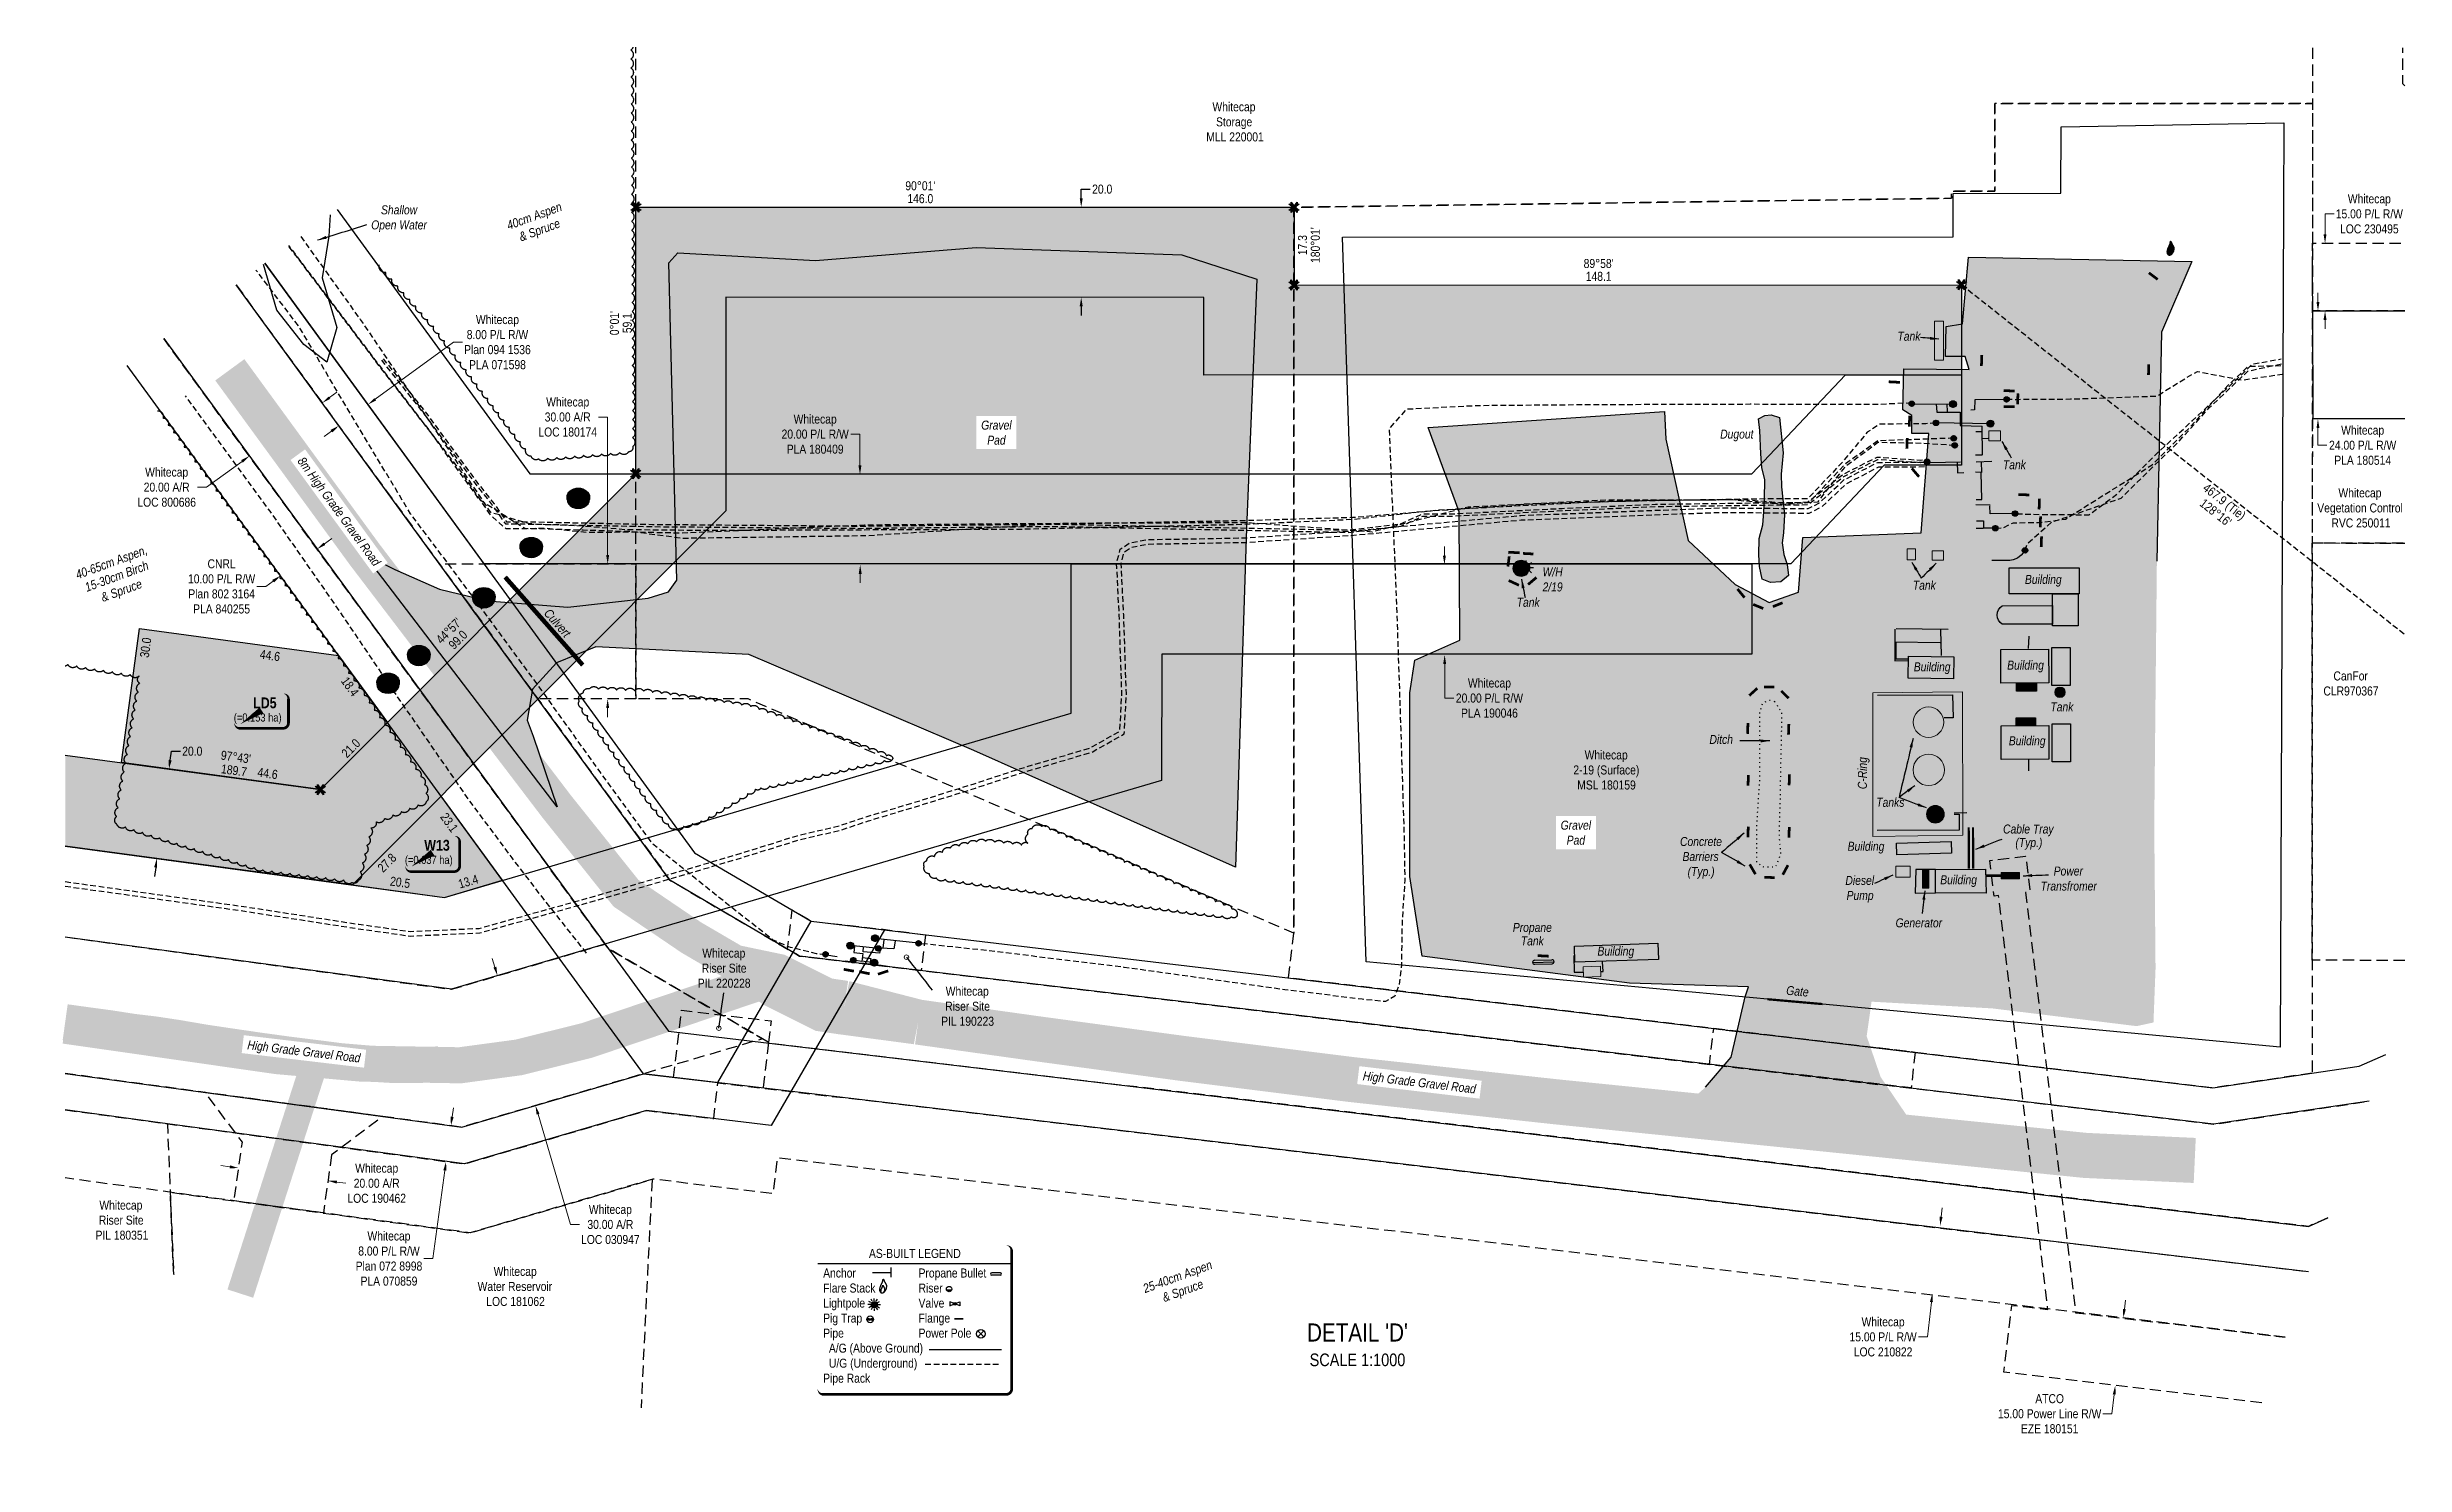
# Model space of a CAD drawing. Extents: x 485237 to 492984, y 6042770 to 6046256.
# Drawn here: x 490370 to 492984, y 6042869 to 6044441 of the extents above; entities that cross this region are included whole.
import ezdxf
from ezdxf.enums import TextEntityAlignment as Align

# ---------------------------------------------------------------- set-up
doc = ezdxf.new("R2010")
doc.units = 0
doc.header["$LTSCALE"] = 5
doc.header["$PDSIZE"] = 0.5
for name, pattern in [('0', [1, 1, 0]), ('EZE', [3.75, 2.5, -1.25]), ('foc-ACCESSROAD', [3.75, 2.5, -1.25]), ('foc-FLOWLINE', [3.75, 2.5, -1.25]), ('foc-TIELINE', [1.875, 1.25, -0.625]), ('foc-TOPO', [1, 0.2, -0.8]), ('POWERLINE5', [7.8, 2.4, -0.6, 0.6, -0.6, 0.6, -0.6, 2.4]), ('UG_PIPE', [1.875, 1.25, -0.625])]:
    doc.linetypes.add(name, pattern=pattern)
doc.layers.get('Defpoints').update_dxf_attribs({"color": 9})
for name, color, linetype in [('AS-CABLE', 224, 'foc-CABLE'), ('AS-FENCE', 48, 'foc-FENCE'), ('AS-PIPE-UG', 44, 'UG_PIPE'), ('AS-POWER-EXISTING', 72, 'POWERLINE5'), ('AS-ROADS', 254, 'Continuous'), ('AS-SYMBOL', 7, 'Continuous'), ('C-AR', 13, 'foc-ACCESSROAD'), ('C-RW', 13, 'Continuous'), ('C-VCE', 13, 'EZE'), ('C-WS', 13, 'foc-ACCESSROAD'), ('C-WS-S', 8, 'Continuous'), ('CG-NOTES', 7, 'Continuous'), ('DETAIL-T', 7, 'Continuous'), ('F-EZE', 190, 'foc-FLOWLINE'), ('F-RW', 190, 'Continuous'), ('F-WS', 190, 'foc-ACCESSROAD'), ('F-WS-S', 8, 'Continuous'), ('L-BD1', 253, 'Continuous'), ('L-MON', 1, 'Continuous'), ('L-TIE', 7, 'foc-TIELINE'), ('L-TIE-T', 7, 'Continuous'), ('P-CROSSINGS', 250, 'Continuous'), ('P-PROPOSED', 10, 'Continuous'), ('P-PROPOSED-H', 21, 'Continuous'), ('P-TEMP-BLOCKS', 250, 'Continuous'), ('P-TEMP-H', 41, 'Continuous'), ('P-TEMP_LOG DECK', 46, 'Continuous'), ('P-TEMP_WORKSPACE', 46, 'Continuous'), ('P-TXT', 4, 'Continuous'), ('T-BUSH', 110, '0'), ('T-BUSH-T', 110, 'Continuous'), ('T-LOW-AREA', 48, 'foc-TOPO'), ('T-WATER', 160, 'Continuous'), ('T-WATER-H', 133, 'Continuous'), ('T-WATER-T', 170, 'Continuous'), ('WETLAND', 143, 'Continuous'), ('WETLAND-T', 146, 'Continuous')]:
    doc.layers.add(name, color=color, linetype=linetype)
for name, color, linetype, lineweight in [('AS-GENERAL', 48, 'Continuous', 18), ('C-AR-T', 13, 'Continuous', 9), ('C-RW-T', 13, 'Continuous', 9), ('C-WS-T', 13, 'Continuous', 9), ('F-EZE-T', 190, 'Continuous', 9), ('F-RW-T', 190, 'Continuous', 9), ('P-TEMP-T', 46, 'Continuous', 18), ('T-TEXT', 48, 'Continuous', 18)]:
    doc.layers.add(name, color=color, linetype=linetype, lineweight=lineweight)
for name, color, linetype, true_color in [('AS-PIPE-AG', 7, 'Continuous', 0x7d00fa), ('AS-STRUCTURE-H', 7, 'Continuous', 0xa8a8a8), ('AS-STRUCTURE-T', 7, 'Continuous', 0x454545)]:
    doc.layers.add(name, color=color, linetype=linetype, true_color=true_color)
doc.layers.add('AS-STRUCTURE', color=7, linetype='Continuous', lineweight=30, true_color=0x595959)
doc.styles.add('80', font='ARIALN.TTF', dxfattribs={"height": 10})
doc.styles.add('80CG', font='ARIALN.TTF', dxfattribs={"height": 10})
doc.styles.add('80L', font='ARIALN.TTF', dxfattribs={"height": 10})
doc.styles.add('80LS', font='ARIALNI.TTF', dxfattribs={"height": 10})
doc.styles.add('BOLD', font='ARIALNB.TTF')
doc.styles.add('Crossing', font='ARIALN.TTF', dxfattribs={"height": 10})
doc.styles.add('foc-LtypeFont', font='ARIALN.TTF', dxfattribs={"height": 7.35})
doc.styles.get("Standard").update_dxf_attribs({"font": 'ARIALN.TTF'})
doc.linetypes.add('foc-CABLE', pattern='A,2,-1,["C",foc-LtypeFont,S=0.2,R=0,X=-0.625,Y=-0.75],-1.24,8', length=12.24)
doc.linetypes.add('foc-FENCE', pattern='A,10,-1,["X",foc-LtypeFont,S=0.2,R=0,X=-0.625,Y=-0.75],-1.24', length=12.24)
doc.dimstyles.new('Compass 5 000', dxfattribs={"dimscale": 5, "dimtxt": 9, "dimasz": 2, "dimexe": 0.2, "dimexo": 0.0625, "dimgap": 0.5, "dimtad": 0, "dimtih": 1, "dimtoh": 1, "dimzin": 0, "dimdsep": 46, "dimtxsty": '80CG', "dimcen": 0.1, "dimse1": 1, "dimse2": 1, "dimclrd": 256, "dimclrt": 256, "dimaunit": 1, "dimadec": 4, "dimazin": 0, "dimtfac": 0.06, "dimtofl": 0, "dimtmove": 0, "dimatfit": 1, "dimfxl": 0.2, "dimtolj": 1, "dimtzin": 0, "dimlwd": -1, "dimarcsym": 0})

msp = doc.modelspace()

# ---------------------------------------------------------------- texts
at = {"layer": 'AS-CABLE', "insert": (492536.306, 6043578.765), "char_height": 9.99618, "attachment_point": 1, "line_spacing_factor": 0.900185, "style": '80L'}
msp.add_mtext_dynamic_manual_height_columns('\\pi2.5406;{\\fArial Narrow|b0|i1|c0|p34;Cable Tray\\P\\pi16.236;(Typ.)}', width=60.74198, gutter_width=50, heights=[0], dxfattribs=at)
at = {"layer": 'AS-GENERAL', "char_height": 9.99618, "attachment_point": 1, "style": '80L'}
for s, width, insert in [('\\pi1.3166;{\\fArial Narrow|b0|i1|c0|p34;Tank}', 27.27599, (492420.439, 6044125.071)), ('\\pi1.3166;{\\fArial Narrow|b0|i1|c0|p34;Tank}', 27.27599, (492537.342, 6043982.619)), ('\\pi1.3166;{\\fArial Narrow|b0|i1|c0|p34;Tank}', 27.27599, (492437.479, 6043849.018)), ('\\pi1.3166;{\\fArial Narrow|b0|i1|c0|p34;Tank}', 27.27599, (491998.202, 6043830.158)), ('\\pi1.3166;{\\fArial Narrow|b0|i1|c0|p34;Tank}', 27.27599, (492590.058, 6043714.179)), ('\\pi3.5752;{\\fArial Narrow|b0|i1|c0|p34;Ditch}', 32.40004, (492209.671, 6043678.089)), ('\\pi-1.2301;{\\fArial Narrow|b0|i1|c0|p34;Tanks}', 27.27599, (492399.489, 6043608.357)), ('\\pi-5.1494;{\\fArial Narrow|b0|i1|c0|p34;Concrete\\P\\pi-2.3572;Barriers\\P\\pi3.2853;(Typ.)}', 34.84079, (492185.781, 6043564.915)), ('\\pi15.28;{\\fArial Narrow|b0|i1|c0|p34;Power\\P\\pi0.76253;Transfromer}', 63.45231, (492579.699, 6043532.19)), ('\\pi0.32614;{\\fArial Narrow|b0|i1|c0|p34;Diesel\\P\\pi1.6421;Pump}', 32.40004, (492363.681, 6043521.815)), ('\\pi6.0027;{\\fArial Narrow|b0|i1|c0|p34;Generator}', 63.45231, (492413.682, 6043474.744))]:
    msp.add_mtext_dynamic_manual_height_columns(s, width=width, gutter_width=50, heights=[0], dxfattribs=dict(at, insert=insert))
for s, width, insert, rotation in [('\\pi-0.41727;{\\fArial Narrow|b0|i1|c0|p34;Culvert}', 34.84079, (490927.888, 6043818.703), 311.428328), ('\\pi0.68381;{\\fArial Narrow|b0|i1|c0|p34;Gate}', 24.80342, (492298.315, 6043400.097), 354.957412)]:
    msp.add_mtext_dynamic_manual_height_columns(s, width=width, gutter_width=50, heights=[0], dxfattribs=dict(at, insert=insert, rotation=rotation))
at = {"layer": 'AS-GENERAL', "insert": (492377.811, 6043617.785), "char_height": 9.99618, "attachment_point": 1, "rotation": 90.020278, "line_spacing_factor": 0.900185, "style": '80L'}
msp.add_mtext_dynamic_manual_height_columns('\\pi0.14186;{\\fArial Narrow|b0|i1|c0|p34;C-Ring}', width=34.84079, gutter_width=50, heights=[0], dxfattribs=at)
at = {"layer": 'AS-GENERAL', "insert": (491999.016, 6043469.687), "char_height": 9.99618, "attachment_point": 1, "line_spacing_factor": 0.900185, "style": '80L'}
msp.add_mtext_dynamic_manual_height_columns('\\pi-3.8062;{\\fArial Narrow|b0|i1|c0|p34;Propane \\P\\pi5.099;Tank}', width=34.84079, gutter_width=50, heights=[0], dxfattribs=at)
at = {"layer": 'AS-STRUCTURE-T', "char_height": 9.99618, "attachment_point": 1, "style": '80L'}
for insert in [(492563.089, 6043855.51), (492439.847, 6043758.56), (492543.378, 6043760.447), (492545.219, 6043676.609), (492366.499, 6043559.593), (492469.173, 6043522.542), (492089.058, 6043443.389)]:
    msp.add_mtext_dynamic_manual_height_columns('{\\fArial Narrow|b0|i1|c0|p34;Building}', width=43.36533, gutter_width=50, heights=[0], dxfattribs=dict(at, insert=insert))
at = {"layer": 'C-AR-T', "insert": (490847.162, 6043088.337), "char_height": 9.99472, "attachment_point": 1, "style": '80L'}
msp.add_mtext_dynamic_manual_height_columns('\\pi17.929;Whitecap\\P\\pi0.12838;Water Reservoir\\P\\pi9.7277;LOC 181062', width=82.96204, gutter_width=49.974, heights=[0], dxfattribs=at)
at = {"layer": 'C-WS-T', "attachment_point": 1, "style": '80L'}
for s, width, insert, char_height in [('\\pi17.917;Whitecap\\P\\pi21.928;Storage\\P\\pi11.119;MLL 220001', 82.96204, (491644.186, 6044379.424), 10), ('\\pi29.822;Whitecap\\P\\pi6.3841;Vegetation Control \\P\\pi22.094;RVC 250011', 106.77236, (492880.872, 6043951.43), 10), ('\\pi12.741;Whitecap\\P\\pi0.21019;2-19 (Surface)\\P\\pi4.5121;MSL 180159', 72.58553, (492062.128, 6043660.9), 9.99472), ('\\pi5.528;Whitecap\\P\\pi4.9553;Riser Site\\P\\pi0.48971;PIL 220228', 58.15932, (491090.883, 6043441.172), 9.99472), ('\\pi10.663;Whitecap\\P\\pi10.091;Riser Site\\P\\pi5.6386;PIL 190223', 68.42987, (491355.7, 6043398.979), 9.99472), ('\\pi4.7269;Whitecap\\P\\pi4.1542;Riser Site\\P\\pi0.48971;PIL 180351', 56.55716, (490423.119, 6043161.798), 9.99472)]:
    msp.add_mtext_dynamic_manual_height_columns(s, width=width, gutter_width=49.974, heights=[0], dxfattribs=dict(at, insert=insert, char_height=char_height))
at = {"layer": 'DETAIL-T', "color": 3, "insert": (491822.972, 6043001.838), "char_height": 20, "width": 217.10814, "attachment_point": 5, "style": '80CG'}
msp.add_mtext("DETAIL 'D'\\P{\\H0.7x;SCALE 1:1000}", dxfattribs=at)
at = {"layer": 'F-RW-T', "insert": (492895.983, 6043748.473), "char_height": 10, "attachment_point": 1, "style": '80L'}
msp.add_mtext_dynamic_manual_height_columns('\\pi9.2064;CanFor\\P\\pi-1.9123;CLR970367', width=56.21639, gutter_width=49.974, heights=[0], dxfattribs=at)
at = {"layer": 'F-WS-S', "insert": (492039.354, 6043850.436), "char_height": 9.99618, "width": 28.86797, "attachment_point": 5, "style": '80CG'}
msp.add_mtext('\\A1;{\\fArial Narrow|b0|i1|c0|p34;W/H\\P2/19}', dxfattribs=at)
at = {"layer": 'L-BD1', "color": 5}
for s, rotation, p in [("90%%d01'", 359.984143, (491338.208, 6044286.863)), ('146.0', 359.984143, (491338.204, 6044272.62)), ("180%%d01'", 89.9875, (491776.2, 6044221.099)), ('17.3', 89.9875, (491761.958, 6044221.102)), ("89%%d58'", 0.032083, (492090.382, 6044200.731)), ('148.1', 0.032083, (492090.39, 6044186.488)), ("0%%d01'", 89.987946, (490999.012, 6044134.645)), ('59.1', 89.987946, (491013.254, 6044134.642)), ("44%%d57'", 45.046933, (490815.403, 6043793.65)), ('99.0', 45.046933, (490825.482, 6043783.587))]:
    msp.add_text(s, height=9.9947, rotation=rotation, dxfattribs=at).set_placement(p, align=Align.MIDDLE_CENTER)
at = {"layer": 'L-BD1', "insert": (490579.883, 6043658.578), "char_height": 9.99472, "width": 34.31896, "attachment_point": 2, "rotation": 352.285184, "line_spacing_factor": 0.9}
msp.add_mtext("97%%D43' 189.7", dxfattribs=at)
at = {"layer": 'L-TIE-T', "style": '80L'}
for s, height, p in [('467.9 (Tie)', 9.99472, (492783.491, 6043935.822)), ("128°16'", 9.9947, (492774.671, 6043924.639))]:
    msp.add_text(s, height=height, rotation=321.736362, dxfattribs=at).set_placement(p, align=Align.MIDDLE)
at = {"layer": 'P-TEMP-T', "style": '80L'}
for s, rotation, p in [('30.0', 82.2852, (490479.111, 6043774.919)), ('44.6', 352.2852, (490617.058, 6043766.216)), ('18.4', 306.0848, (490705.805, 6043731.649)), ('21.0', 45.0469, (490706.723, 6043663.397)), ('44.6', 352.2852, (490614.459, 6043635.45)), ('23.1', 306.0556, (490815.86, 6043580.945)), ('27.8', 45.0469, (490746.731, 6043536.367)), ('20.5', 352.2852, (490761.399, 6043514.684)), ('13.4', 16.3763, (490836.886, 6043515.613))]:
    msp.add_text(s, height=9.9947, rotation=rotation, dxfattribs=at).set_placement(p, align=Align.MIDDLE)
at = {"layer": 'T-BUSH-T', "attachment_point": 1, "rotation": 20, "style": '80L'}
for s, width, insert, char_height in [('\\pi0.31268;{\\fArial Narrow|b0|i1|c0|p34;40cm Aspen\\P\\pi8.7802;& Spruce}', 63.47073, (490878.204, 6044247.151), 9.99472), ('\\pi6.2181;{\\fArial Narrow|b0|i1|c0|p34;40-65cm Aspen, \\P\\pi11.151;15-30cm Birch \\P\\pi24.111;& Spruce}', 94.13311, (490394.479, 6043857.919), 9.99479), ('\\pi3.13;{\\fArial Narrow|b0|i1|c0|p34;25-40cm Aspen\\P\\pi19.796;& Spruce}', 85.50238, (491581.098, 6043067.528), 9.99479)]:
    msp.add_mtext_dynamic_manual_height_columns(s, width=width, gutter_width=50, heights=[0], dxfattribs=dict(at, insert=insert, char_height=char_height))
at = {"layer": 'T-WATER-T', "insert": (492225.154, 6044016.607), "char_height": 10, "attachment_point": 1, "style": '80L'}
msp.add_mtext_dynamic_manual_height_columns('{\\fArial Narrow|b0|i1|c0|p34;Dugout}', width=49.12391, gutter_width=50, heights=[0], dxfattribs=at)
at = {"layer": 'WETLAND-T', "insert": (490728.703, 6044265.175), "char_height": 9.99472, "attachment_point": 1, "style": '80L'}
msp.add_mtext_dynamic_manual_height_columns('\\pi11.479;{\\fArial Narrow|b0|i1|c0|p34;Shallow\\P\\pi0.59153;Open Water}', width=62.86262, gutter_width=50, heights=[0], dxfattribs=at)

# ---------------------------------------------------------------- blocks, each defined once
blk = doc.blocks.new('*U81')
at = {"true_color": 0xff8aff}
h = blk.add_hatch(color=211, dxfattribs=at)
edge = h.paths.add_edge_path()
edge.add_line((-24, -20), (24, -20))
edge.add_arc((24, -14), 6, 270, 360)
edge.add_line((30, -14), (30, 12.5))
edge.add_arc((24, 12.5), 6, 0, 90)
edge.add_line((24, 18.5), (-24, 18.5))
edge.add_arc((-24, 12.5), 6, 90, 180)
edge.add_line((-30, 12.5), (-30, -14))
edge.add_arc((-24, -14), 6, 180, 270)
at = {"color": 250, "flags": 128}
blk.add_lwpolyline([(-24, -20, 3, 3, 0), (24, -20, 3, 3, 0.414214), (30, -14, 3, 3, 0), (30, 12.5, 3, 0, 0.414214), (24, 18.5, 0, 0, 0), (-24, 18.5, 0, 0, 0.414214), (-30, 12.5, 0, 0, 0), (-30, -14, 0, 3, 0.414214)], format="xyseb", close=True, dxfattribs=at)
at = {"flags": 128}
blk.add_lwpolyline([(-23.3, -15.3, 0, 7.5, 0), (0, 0, 0, 0, 0)], format="xyseb", dxfattribs=at)
at = {"color": 250}
for tag, p, height, style in [('TEMP_AREA_W1_001', (-9.2, 2.2), 12, 'BOLD'), ('ENTER_TEXT_001', (-30.7, -12.5), 9, '80')]:
    blk.add_attdef(tag, p, '', height=height, dxfattribs=dict(at, style=style))
blk = doc.blocks.new('*D92')
at = {"layer": 'C-AR-T', "transparency": 16777216}
for p, q in [((490991.5, 6044030.5), (490981.5, 6044030.5)), ((490991.5, 6043877.7), (490991.5, 6044030.5)), ((490991.5, 6043707.8), (490991.5, 6043697.8))]:
    blk.add_line(p, q, dxfattribs=at)
for points in [[(490993.2, 6043877.7), (490989.8, 6043877.7), (490991.5, 6043867.7)], [(490993.2, 6043707.8), (490989.8, 6043707.8), (490991.5, 6043717.8)]]:
    blk.add_solid(points, dxfattribs=at)
at = {"layer": 'Defpoints', "color": 0, "transparency": 16777216}
for p in [(490975.2, 6043867.7), (490991.5, 6043867.7), (490975.2, 6043717.8)]:
    blk.add_point(p, dxfattribs=at)
at = {"layer": 'C-AR-T', "transparency": 16777216, "insert": (490947.2, 6044030.5), "char_height": 10, "attachment_point": 5, "style": '80CG'}
blk.add_mtext('\\A1;Whitecap\\P30.00 A/R\\PLOC 180174', dxfattribs=at)
blk = doc.blocks.new('*D93')
at = {"layer": 'C-AR-T', "transparency": 16777216}
for p, q in [((492470.2, 6043143.8), (492471.3, 6043153.7)), ((492459.4, 6043049.4), (492454.9, 6043010.7)), ((492454.9, 6043010.7), (492444.9, 6043010.7))]:
    blk.add_line(p, q, dxfattribs=at)
for points in [[(492468.5, 6043144), (492471.8, 6043143.6), (492469, 6043133.8)], [(492457.7, 6043049.5), (492461, 6043049.2), (492460.5, 6043059.3)]]:
    blk.add_solid(points, dxfattribs=at)
at = {"layer": 'Defpoints', "color": 0, "transparency": 16777216}
for p in [(491543.1, 6043240), (491534.6, 6043165.4), (492460.5, 6043059.3)]:
    blk.add_point(p, dxfattribs=at)
at = {"layer": 'C-AR-T', "transparency": 16777216, "insert": (492405.8, 6043010.7), "char_height": 10, "attachment_point": 5, "style": '80CG'}
blk.add_mtext('\\A1;Whitecap\\P15.00 P/L R/W\\PLOC 210822', dxfattribs=at)
blk = doc.blocks.new('*D94')
at = {"layer": 'C-RW-T', "transparency": 16777216}
for p, q in [((491271.2, 6044011.5), (491261.2, 6044011.5)), ((491271.3, 6043976.8), (491271.2, 6044011.5)), ((491271.5, 6043856.6), (491271.6, 6043846.6))]:
    blk.add_line(p, q, dxfattribs=at)
for points in [[(491272.9, 6043976.8), (491269.6, 6043976.8), (491271.3, 6043966.8)], [(491273.2, 6043856.6), (491269.9, 6043856.6), (491271.5, 6043866.6)]]:
    blk.add_solid(points, dxfattribs=at)
at = {"layer": 'Defpoints', "color": 0, "transparency": 16777216}
for p in [(491271.3, 6043966.8), (491339, 6043967), (491339.2, 6043866.8)]:
    blk.add_point(p, dxfattribs=at)
at = {"layer": 'C-RW-T', "transparency": 16777216, "insert": (491221.6, 6044011.5), "char_height": 10, "attachment_point": 5, "style": '80CG'}
blk.add_mtext('\\A1;Whitecap\\P20.00 P/L R/W\\PPLA 180409', dxfattribs=at)
blk = doc.blocks.new('*D95')
at = {"layer": 'C-RW-T', "transparency": 16777216}
for p, q in [((491919.4, 6043876.9), (491919.3, 6043886.9)), ((491919.7, 6043756.8), (491919.8, 6043718.9)), ((491919.8, 6043718.9), (491929.8, 6043718.9))]:
    blk.add_line(p, q, dxfattribs=at)
for points in [[(491921, 6043876.9), (491917.7, 6043876.9), (491919.4, 6043866.9)], [(491921.3, 6043756.8), (491918, 6043756.8), (491919.6, 6043766.8)]]:
    blk.add_solid(points, dxfattribs=at)
at = {"layer": 'Defpoints', "color": 0, "transparency": 16777216}
for p in [(491919.4, 6043866.9), (492093.3, 6043867.3), (492093.5, 6043767.2)]:
    blk.add_point(p, dxfattribs=at)
at = {"layer": 'C-RW-T', "transparency": 16777216, "insert": (491969.3, 6043718.9), "char_height": 10, "attachment_point": 5, "style": '80CG'}
blk.add_mtext('\\A1;Whitecap\\P20.00 P/L R/W\\PPLA 190046', dxfattribs=at)
blk = doc.blocks.new('*D91')
at = {"layer": 'Defpoints', "color": 0, "transparency": 16777216}
for p in [(492787.2, 6043018), (492663.3, 6042956.9), (492778.3, 6042943.3)]:
    blk.add_point(p, dxfattribs=at)
at = {"layer": 'F-EZE-T', "transparency": 16777216}
for p, q in [((492673.4, 6043041.5), (492674.6, 6043051.5)), ((492662.2, 6042947), (492659.6, 6042925.5)), ((492659.6, 6042925.5), (492649.6, 6042925.5))]:
    blk.add_line(p, q, dxfattribs=at)
for points in [[(492671.7, 6043041.7), (492675, 6043041.4), (492672.2, 6043031.6)], [(492660.5, 6042947.2), (492663.8, 6042946.8), (492663.3, 6042956.9)]]:
    blk.add_solid(points, dxfattribs=at)
at = {"layer": 'F-EZE-T', "transparency": 16777216, "insert": (492590.5, 6042925.5), "char_height": 10, "attachment_point": 5, "style": '80CG'}
blk.add_mtext('\\A1;ATCO\\P15.00 Power Line R/W\\PEZE 180151', dxfattribs=at)
blk = doc.blocks.new('*D90')
at = {"layer": 'Defpoints', "color": 0, "transparency": 16777216}
for p in [(490497.2, 6043641.2), (490505, 6043640.2), (490483.8, 6043542.2)]:
    blk.add_point(p, dxfattribs=at)
at = {"layer": 'P-TXT', "transparency": 16777216}
for p, q in [((490506.4, 6043650.1), (490507.7, 6043660)), ((490507.7, 6043660), (490517.7, 6043660)), ((490490.3, 6043531.2), (490488.9, 6043521.3))]:
    blk.add_line(p, q, dxfattribs=at)
for points in [[(490504.7, 6043650.3), (490508, 6043649.9), (490505, 6043640.2)], [(490488.6, 6043531.5), (490491.9, 6043531), (490491.6, 6043541.1)]]:
    blk.add_solid(points, dxfattribs=at)
at = {"layer": 'P-TXT', "transparency": 16777216, "insert": (490530.9, 6043660), "char_height": 10, "attachment_point": 5, "style": '80CG'}
blk.add_mtext('\\A1;20.0', dxfattribs=at)
blk = doc.blocks.new('GAS')
h = blk.add_hatch(color=255)
h.dxf.hatch_style = 1
edge = h.paths.add_edge_path()
edge.add_arc((0, 0), 0.9, 0, 360)
for p, q in [((-0.81, 0), (-1.62, 0)), ((-0.57, 0.57), (-1.14, 1.14)), ((0, 0.81), (0, 1.62)), ((0.57, 0.57), (1.14, 1.14)), ((1.62, 0), (0.81, 0)), ((-0.57, -0.57), (-1.14, -1.14)), ((0, -0.81), (0, -1.62)), ((1.14, -1.14), (0.57, -0.57))]:
    blk.add_line(p, q)
blk.add_circle((0, 0), 0.8)
blk = doc.blocks.new('TEMP')
h = blk.add_hatch(color=255)
h.dxf.hatch_style = 1
h.paths.add_polyline_path([(0, 0.25), (-0.67, 1.15), (-0.67, 0.67), (-1.15, 0.67), (-0.25, 0), (-1.15, -0.67), (-0.67, -0.67), (-0.67, -1.15), (0, -0.25), (0.67, -1.15), (0.67, -0.67), (1.15, -0.67), (0.25, 0), (1.15, 0.67), (0.67, 0.67), (0.67, 1.15)])
h.paths.add_polyline_path([(0.57, 0.85), (0.57, 0.57), (0.85, 0.57), (0.08, 0), (0.85, -0.57), (0.57, -0.57), (0.57, -0.85), (0, -0.08), (-0.57, -0.85), (-0.57, -0.57), (-0.85, -0.57), (-0.08, 0), (-0.85, 0.57), (-0.57, 0.57), (-0.57, 0.85), (0, 0.08)], flags=16)
h = blk.add_hatch(color=1)
h.dxf.hatch_style = 1
h.paths.add_polyline_path([(0, 0.08), (-0.57, 0.85), (-0.57, 0.57), (-0.85, 0.57), (-0.08, 0), (-0.85, -0.57), (-0.57, -0.57), (-0.57, -0.85), (0, -0.08), (0.57, -0.85), (0.57, -0.57), (0.85, -0.57), (0.08, 0), (0.85, 0.57), (0.57, 0.57), (0.57, 0.85)])
at = {"color": 1}
for p, q in [((-0.08, 0), (0.08, 0)), ((0, 0.08), (0, -0.08))]:
    blk.add_line(p, q, dxfattribs=at)
at = {"color": 255, "flags": 128}
blk.add_lwpolyline([(-0.25, 0), (-1.15, 0.67), (-0.67, 0.67), (-0.67, 1.15), (0, 0.25), (0.67, 1.15), (0.67, 0.67), (1.15, 0.67), (0.25, 0), (1.15, -0.67), (0.67, -0.67), (0.67, -1.15), (0, -0.25), (-0.67, -1.15), (-0.67, -0.67), (-1.15, -0.67)], close=True, dxfattribs=at)
at = {"color": 1, "flags": 128}
blk.add_lwpolyline([(-0.08, 0), (-0.85, 0.57), (-0.57, 0.57), (-0.57, 0.85), (0, 0.08), (0.57, 0.85), (0.57, 0.57), (0.85, 0.57), (0.08, 0), (0.85, -0.57), (0.57, -0.57), (0.57, -0.85), (0, -0.08), (-0.57, -0.85), (-0.57, -0.57), (-0.85, -0.57)], close=True, dxfattribs=at)
blk = doc.blocks.new('RISER')
h = blk.add_hatch(color=255)
h.dxf.hatch_style = 1
edge = h.paths.add_edge_path()
edge.add_arc((0, 0), 0.7, 0, 360)
blk.add_hatch(color=13).paths.add_polyline_path([(0.58, -0.15), (-0.58, -0.15, 0.774597)])
at = {"color": 13}
blk.add_line((-0.58, -0.15), (0.58, -0.15), dxfattribs=at)
blk.add_circle((0, 0), 0.6, dxfattribs=at)
blk = doc.blocks.new('PIG')
h = blk.add_hatch(color=255)
h.dxf.hatch_style = 1
edge = h.paths.add_edge_path()
edge.add_arc((0, 0), 0.85, 0, 360)
at = {"layer": 'AS-SYMBOL'}
h = blk.add_hatch(color=13, dxfattribs=at)
h.dxf.hatch_style = 1
h.paths.add_polyline_path([(-0.1, 0, 1), (-0.55, 0, 1)])
h = blk.add_hatch(color=13, dxfattribs=at)
h.dxf.hatch_style = 1
h.paths.add_polyline_path([(0.1, 0, 1), (0.55, 0, 1)])
at = {"layer": 'AS-SYMBOL', "color": 13}
for centre, radius in [((0, 0), 0.75), ((-0.33, 0), 0.225), ((0.33, 0), 0.225)]:
    blk.add_circle(centre, radius, dxfattribs=at)
blk = doc.blocks.new('FLARE')
h = blk.add_hatch(color=255)
h.dxf.hatch_style = 1
h.paths.add_polyline_path([(0.16, 2.41, 0.114147), (0.13, 2.43), (0.11, 2.44, 0.261551), (0.01, 2.42), (0, 2.41, 0.131268), (-0.03, 2.37), (-0.04, 2.35, 0.041497), (-0.05, 2.33), (-0.05, 2.29, 0.015174), (-0.05, 2.29), (-0.06, 2.24, 0.004376), (-0.06, 2.24), (-0.07, 2.18), (-0.08, 2.11), (-0.09, 2.05), (-0.1, 1.98), (-0.12, 1.91), (-0.14, 1.83), (-0.17, 1.76), (-0.19, 1.68), (-0.22, 1.61), (-0.26, 1.53), (-0.29, 1.46), (-0.32, 1.39), (-0.36, 1.32), (-0.39, 1.25, 0.000505), (-0.39, 1.25), (-0.43, 1.18, 0.002398), (-0.43, 1.18), (-0.46, 1.1, 0.004177), (-0.46, 1.1), (-0.5, 1.03, 0.005735), (-0.5, 1.03), (-0.53, 0.95, 0.006994), (-0.53, 0.95), (-0.56, 0.87, 0.00791), (-0.57, 0.87), (-0.6, 0.78, 0.008323), (-0.6, 0.78), (-0.63, 0.69, 0.008095), (-0.63, 0.68), (-0.66, 0.59, 0.008067), (-0.66, 0.59), (-0.68, 0.49, 0.008387), (-0.68, 0.49), (-0.7, 0.39, 0.009056), (-0.71, 0.38), (-0.72, 0.28, 0.010123), (-0.72, 0.28), (-0.74, 0.18, 0.011689), (-0.74, 0.18), (-0.75, 0.08, 0.013925), (-0.75, 0.08), (-0.75, -0.02, 0.016488), (-0.75, -0.02), (-0.75, -0.11, 0.017255), (-0.75, -0.12), (-0.74, -0.2, 0.01735), (-0.74, -0.2), (-0.73, -0.28, 0.017311), (-0.73, -0.29), (-0.71, -0.36, 0.01715), (-0.71, -0.36), (-0.69, -0.43, 0.016886), (-0.69, -0.44), (-0.66, -0.5, 0.016546), (-0.66, -0.5), (-0.63, -0.56, 0.016164), (-0.63, -0.56), (-0.6, -0.61, 0.016329), (-0.6, -0.62), (-0.57, -0.66, 0.018828), (-0.57, -0.67), (-0.54, -0.71, 0.022087), (-0.53, -0.71), (-0.5, -0.75, 0.025345), (-0.49, -0.76), (-0.46, -0.78, 0.028234), (-0.45, -0.79), (-0.42, -0.82, 0.030298), (-0.41, -0.82), (-0.37, -0.84, 0.031129), (-0.36, -0.85), (-0.32, -0.86, 0.030544), (-0.31, -0.87), (-0.27, -0.88, 0.028465), (-0.26, -0.88), (-0.22, -0.89, 0.025311), (-0.21, -0.89), (-0.16, -0.89, 0.02283), (-0.15, -0.89), (-0.11, -0.89, 0.021226), (-0.1, -0.89), (-0.05, -0.88, 0.020401), (-0.04, -0.88), (0, -0.87, 0.020299), (0.01, -0.87), (0.05, -0.85, 0.020911), (0.06, -0.85), (0.11, -0.83, 0.022277), (0.11, -0.83), (0.15, -0.81, 0.023712), (0.16, -0.8), (0.2, -0.78, 0.022408), (0.21, -0.78), (0.24, -0.75, 0.01993), (0.25, -0.74), (0.28, -0.72, 0.017146), (0.28, -0.71), (0.31, -0.68, 0.014211), (0.32, -0.68), (0.35, -0.64, 0.011221), (0.35, -0.64), (0.37, -0.61, 0.008212), (0.38, -0.61), (0.4, -0.57, 0.005172), (0.4, -0.57), (0.42, -0.54, 0.002523), (0.43, -0.54), (0.45, -0.5, 0.001671), (0.45, -0.5), (0.47, -0.47, 0.001229), (0.47, -0.47), (0.49, -0.44, 0.00075), (0.49, -0.44), (0.51, -0.41, 0.00026), (0.51, -0.41), (0.54, -0.37), (0.56, -0.34), (0.58, -0.3), (0.61, -0.27), (0.63, -0.23, 0.001311), (0.63, -0.23), (0.66, -0.19, 0.003726), (0.66, -0.19), (0.69, -0.15, 0.006065), (0.69, -0.14), (0.72, -0.1, 0.008452), (0.72, -0.1), (0.74, -0.05, 0.010991), (0.75, -0.05), (0.77, 0, 0.013767), (0.77, 0), (0.79, 0.05, 0.016839), (0.8, 0.05), (0.81, 0.1, 0.019104), (0.82, 0.11), (0.83, 0.15, 0.016987), (0.83, 0.16), (0.84, 0.21, 0.013636), (0.84, 0.21), (0.85, 0.26, 0.010244), (0.85, 0.27), (0.86, 0.31, 0.006846), (0.86, 0.32), (0.86, 0.37, 0.003419), (0.86, 0.37), (0.86, 0.41), (0.87, 0.46), (0.87, 0.5), (0.88, 0.54), (0.88, 0.59), (0.89, 0.63, 0.001278), (0.89, 0.63), (0.89, 0.67, 0.004735), (0.89, 0.67), (0.9, 0.71, 0.008354), (0.9, 0.72), (0.9, 0.76, 0.012059), (0.9, 0.76), (0.9, 0.8, 0.015712), (0.9, 0.81), (0.9, 0.85, 0.018457), (0.9, 0.85), (0.9, 0.89, 0.018102), (0.9, 0.9), (0.89, 0.94, 0.016533), (0.89, 0.95), (0.88, 0.99, 0.014576), (0.88, 0.99), (0.87, 1.03, 0.012435), (0.86, 1.04), (0.85, 1.08, 0.010283), (0.85, 1.09), (0.83, 1.13, 0.00824), (0.83, 1.13), (0.81, 1.18, 0.00638), (0.81, 1.18), (0.78, 1.23, 0.004735), (0.78, 1.23), (0.76, 1.29, 0.003388), (0.75, 1.29), (0.73, 1.34, 0.002345), (0.73, 1.34), (0.7, 1.4, 0.001492), (0.7, 1.4), (0.67, 1.46, 0.000746), (0.67, 1.46), (0.63, 1.51), (0.6, 1.57), (0.57, 1.62), (0.55, 1.68), (0.52, 1.73), (0.49, 1.78), (0.47, 1.83), (0.45, 1.87), (0.42, 1.92), (0.4, 1.97), (0.38, 2.02), (0.35, 2.08, 0.000332), (0.35, 2.08), (0.33, 2.13, 0.001849), (0.33, 2.13), (0.3, 2.19, 0.0038), (0.3, 2.19), (0.27, 2.24, 0.006473), (0.27, 2.24), (0.25, 2.29, 0.010865), (0.24, 2.3), (0.22, 2.34, 0.019524), (0.22, 2.34), (0.19, 2.38, 0.041077), (0.18, 2.39)])
at = {"color": 13, "flags": 128}
for points in [[(0.11, -0.72), (0.07, -0.74), (0.03, -0.76), (-0.02, -0.77), (-0.07, -0.78), (-0.11, -0.79), (-0.16, -0.79), (-0.2, -0.79), (-0.25, -0.78), (-0.29, -0.77), (-0.32, -0.76), (-0.36, -0.74), (-0.4, -0.71), (-0.43, -0.68), (-0.46, -0.65), (-0.49, -0.61), (-0.52, -0.56), (-0.54, -0.51), (-0.57, -0.46), (-0.59, -0.4), (-0.61, -0.33), (-0.63, -0.26), (-0.64, -0.19), (-0.65, -0.11), (-0.65, -0.02), (-0.65, 0.07), (-0.64, 0.17), (-0.63, 0.27), (-0.61, 0.36), (-0.58, 0.46), (-0.56, 0.56), (-0.53, 0.66), (-0.5, 0.75), (-0.47, 0.83), (-0.44, 0.91), (-0.41, 0.99), (-0.37, 1.06), (-0.34, 1.13), (-0.3, 1.2), (-0.27, 1.27), (-0.23, 1.34), (-0.2, 1.42), (-0.16, 1.49), (-0.13, 1.57), (-0.1, 1.65), (-0.07, 1.73), (-0.04, 1.8), (-0.02, 1.88), (0, 1.96), (0.01, 2.03), (0.02, 2.1), (0.03, 2.17), (0.04, 2.22), (0.05, 2.27), (0.05, 2.31), (0.06, 2.34), (0.08, 2.35), (0.09, 2.34), (0.11, 2.32), (0.13, 2.29), (0.16, 2.25), (0.18, 2.2), (0.21, 2.14), (0.24, 2.09), (0.26, 2.03), (0.29, 1.98), (0.31, 1.93), (0.33, 1.88), (0.36, 1.83), (0.38, 1.78), (0.41, 1.73), (0.43, 1.68), (0.46, 1.63), (0.49, 1.58), (0.52, 1.52), (0.55, 1.47), (0.58, 1.41), (0.61, 1.35), (0.64, 1.3), (0.67, 1.24), (0.69, 1.19), (0.72, 1.14), (0.74, 1.09), (0.75, 1.05), (0.77, 1), (0.78, 0.96), (0.79, 0.92), (0.8, 0.88), (0.8, 0.84), (0.8, 0.8), (0.8, 0.76), (0.8, 0.72), (0.79, 0.68), (0.79, 0.64), (0.78, 0.6), (0.78, 0.56), (0.77, 0.51), (0.77, 0.47), (0.76, 0.42), (0.76, 0.37), (0.76, 0.33), (0.75, 0.28), (0.74, 0.23), (0.73, 0.18), (0.72, 0.13), (0.7, 0.09), (0.68, 0.04), (0.66, 0), (0.63, -0.05), (0.61, -0.09), (0.58, -0.13), (0.55, -0.17), (0.53, -0.21), (0.5, -0.25), (0.48, -0.28), (0.45, -0.32), (0.43, -0.35), (0.41, -0.38), (0.39, -0.42), (0.37, -0.45), (0.34, -0.48), (0.32, -0.51), (0.3, -0.55), (0.27, -0.58), (0.24, -0.61), (0.21, -0.64), (0.18, -0.67), (0.15, -0.7)], [(0.02, -0.75), (-0.01, -0.76), (-0.03, -0.77), (-0.05, -0.78), (-0.08, -0.78), (-0.11, -0.79), (-0.13, -0.79), (-0.16, -0.79), (-0.18, -0.78), (-0.2, -0.78), (-0.23, -0.77), (-0.25, -0.76), (-0.26, -0.74), (-0.28, -0.73), (-0.3, -0.71), (-0.32, -0.69), (-0.33, -0.66), (-0.35, -0.63), (-0.36, -0.6), (-0.37, -0.57), (-0.39, -0.53), (-0.4, -0.49), (-0.4, -0.45), (-0.41, -0.41), (-0.41, -0.36), (-0.41, -0.31), (-0.4, -0.25), (-0.39, -0.2), (-0.38, -0.14), (-0.37, -0.09), (-0.36, -0.03), (-0.34, 0.02), (-0.32, 0.07), (-0.31, 0.12), (-0.29, 0.16), (-0.27, 0.21), (-0.25, 0.25), (-0.23, 0.29), (-0.21, 0.33), (-0.19, 0.37), (-0.17, 0.41), (-0.15, 0.45), (-0.14, 0.49), (-0.12, 0.53), (-0.1, 0.58), (-0.08, 0.62), (-0.07, 0.66), (-0.06, 0.71), (-0.05, 0.75), (-0.04, 0.79), (-0.03, 0.83), (-0.03, 0.87), (-0.02, 0.9), (-0.02, 0.93), (-0.01, 0.95), (-0.01, 0.96), (0, 0.97), (0.01, 0.96), (0.02, 0.95), (0.03, 0.94), (0.04, 0.91), (0.06, 0.88), (0.07, 0.86), (0.09, 0.82), (0.1, 0.79), (0.12, 0.76), (0.13, 0.74), (0.14, 0.71), (0.16, 0.68), (0.17, 0.65), (0.18, 0.63), (0.2, 0.6), (0.21, 0.57), (0.23, 0.54), (0.25, 0.51), (0.26, 0.47), (0.28, 0.44), (0.3, 0.41), (0.31, 0.38), (0.33, 0.35), (0.34, 0.32), (0.36, 0.29), (0.37, 0.27), (0.38, 0.24), (0.39, 0.22), (0.39, 0.19), (0.4, 0.17), (0.4, 0.15), (0.41, 0.13), (0.41, 0.1), (0.41, 0.08), (0.4, 0.06), (0.4, 0.04), (0.4, 0.01), (0.39, -0.01), (0.39, -0.03), (0.39, -0.06), (0.39, -0.08), (0.38, -0.11), (0.38, -0.14), (0.38, -0.16), (0.38, -0.19), (0.37, -0.22), (0.37, -0.24), (0.36, -0.27), (0.35, -0.3), (0.34, -0.32), (0.32, -0.35), (0.31, -0.37), (0.3, -0.4), (0.28, -0.42), (0.27, -0.44), (0.25, -0.46), (0.24, -0.48), (0.22, -0.5), (0.21, -0.52), (0.2, -0.54), (0.19, -0.56), (0.17, -0.58), (0.16, -0.6), (0.15, -0.61), (0.14, -0.63), (0.12, -0.65), (0.11, -0.67), (0.09, -0.69), (0.08, -0.7), (0.06, -0.72), (0.04, -0.74)]]:
    blk.add_lwpolyline(points, close=True, dxfattribs=at)
blk = doc.blocks.new('*U97')
at = {"color": 48}
for p, q in [((-5.74, 0.44), (-0.62, 0.58)), ((-5.71, -0.76), (-0.58, -0.62))]:
    blk.add_line(p, q, dxfattribs=at)
for centre, start, end in [((-5.72, -0.16), 91.61026, 271.61026), ((-0.6, -0.02), 271.61026, 451.61026)]:
    blk.add_arc(centre, 0.6, start, end, dxfattribs=at)
at = {"layer": 'Defpoints'}
blk.add_line((-6.32, -0.18), (0, 0), dxfattribs=at)
blk = doc.blocks.new('*D98')
at = {"layer": 'C-AR-T', "transparency": 16777216}
for p, q in [((490572.4, 6043199.3), (490562.5, 6043200.7)), ((490691.2, 6043182.4), (490701.1, 6043181))]:
    blk.add_line(p, q, dxfattribs=at)
for points in [[(490572.7, 6043200.9), (490572.2, 6043197.6), (490582.3, 6043197.9)], [(490691.5, 6043184), (490691, 6043180.7), (490681.3, 6043183.8)]]:
    blk.add_solid(points, dxfattribs=at)
at = {"layer": 'Defpoints', "color": 0, "transparency": 16777216}
for p in [(490583.1, 6043203), (490681.3, 6043183.8), (490682.1, 6043189)]:
    blk.add_point(p, dxfattribs=at)
at = {"layer": 'C-AR-T', "transparency": 16777216, "insert": (490735.4, 6043181), "char_height": 10, "attachment_point": 5, "style": '80CG'}
blk.add_mtext('\\A1;\\A1;Whitecap\\P20.00 A/R\\PLOC 190462', dxfattribs=at)
blk = doc.blocks.new('*D99')
at = {"layer": 'C-AR-T', "transparency": 16777216}
for p, q in [((490866.5, 6043420.6), (490863.6, 6043430.2)), ((490914.3, 6043257.6), (490950.2, 6043135.3)), ((490950.2, 6043135.3), (490960.2, 6043135.3))]:
    blk.add_line(p, q, dxfattribs=at)
for points in [[(490868.1, 6043421.1), (490864.9, 6043420.2), (490869.3, 6043411)], [(490915.9, 6043258), (490912.7, 6043257.1), (490911.5, 6043267.2)]]:
    blk.add_solid(points, dxfattribs=at)
at = {"layer": 'Defpoints', "color": 0, "transparency": 16777216}
for p in [(490837.2, 6043401.6), (490879.4, 6043257.8), (490911.5, 6043267.2)]:
    blk.add_point(p, dxfattribs=at)
at = {"layer": 'C-AR-T', "transparency": 16777216, "insert": (490994.5, 6043135.3), "char_height": 10, "attachment_point": 5, "style": '80CG'}
blk.add_mtext('\\A1;Whitecap\\P30.00 A/R\\PLOC 030947', dxfattribs=at)
blk = doc.blocks.new('*D100')
at = {"layer": 'C-AR-T', "transparency": 16777216}
for p, q in [((492895.9, 6044233.2), (492895.9, 6044255.7)), ((492895.9, 6044255.7), (492905.9, 6044255.7)), ((492895.9, 6044138.2), (492895.9, 6044128.2))]:
    blk.add_line(p, q, dxfattribs=at)
for points in [[(492894.2, 6044233.2), (492897.5, 6044233.2), (492895.9, 6044223.2)], [(492894.2, 6044138.2), (492897.5, 6044138.2), (492895.9, 6044148.2)]]:
    blk.add_solid(points, dxfattribs=at)
at = {"layer": 'Defpoints', "color": 0, "transparency": 16777216}
for p in [(492895.9, 6044223.2), (492938.2, 6044223.1), (492938.2, 6044148.2)]:
    blk.add_point(p, dxfattribs=at)
at = {"layer": 'C-AR-T', "transparency": 16777216, "insert": (492945, 6044255.7), "char_height": 10, "attachment_point": 5, "style": '80CG'}
blk.add_mtext('\\A1;Whitecap\\P15.00 P/L R/W\\PLOC 230495', dxfattribs=at)
blk = doc.blocks.new('*D101')
at = {"layer": 'C-RW-T', "transparency": 16777216}
for p, q in [((492888, 6044158.2), (492888, 6044168.2)), ((492888, 6044018.3), (492888, 6043999.2)), ((492888, 6043999.2), (492898, 6043999.2))]:
    blk.add_line(p, q, dxfattribs=at)
for points in [[(492889.7, 6044158.2), (492886.4, 6044158.2), (492888, 6044148.2)], [(492889.7, 6044018.3), (492886.4, 6044018.3), (492888, 6044028.3)]]:
    blk.add_solid(points, dxfattribs=at)
at = {"layer": 'Defpoints', "color": 0, "transparency": 16777216}
for p in [(492937.1, 6044148.2), (492888, 6044028.3), (492937.1, 6044028.3)]:
    blk.add_point(p, dxfattribs=at)
at = {"layer": 'C-RW-T', "transparency": 16777216, "insert": (492937.6, 6043999.2), "char_height": 10, "attachment_point": 5, "style": '80CG'}
blk.add_mtext('\\A1;Whitecap\\P24.00 P/L R/W\\PPLA 180514', dxfattribs=at)
blk = doc.blocks.new('*D102')
at = {"layer": 'C-RW-T', "transparency": 16777216}
for p, q in [((490733.7, 6044050.2), (490820.6, 6044113.5)), ((490820.6, 6044113.5), (490830.6, 6044113.5)), ((490685.3, 6044014.9), (490677.2, 6044009))]:
    blk.add_line(p, q, dxfattribs=at)
for points in [[(490732.8, 6044051.6), (490734.7, 6044048.9), (490725.7, 6044044.3)], [(490684.3, 6044016.2), (490686.3, 6044013.5), (490693.4, 6044020.8)]]:
    blk.add_solid(points, dxfattribs=at)
at = {"layer": 'Defpoints', "color": 0, "transparency": 16777216}
for p in [(490725.7, 6044044.3), (490751.5, 6044008.9), (490719.2, 6043985.3)]:
    blk.add_point(p, dxfattribs=at)
at = {"layer": 'C-RW-T', "transparency": 16777216, "insert": (490869.3, 6044113.5), "char_height": 10, "attachment_point": 5, "style": '80CG'}
blk.add_mtext('\\A1;Whitecap\\P8.00 P/L R/W\\PPlan 094 1536\\PPLA 071598', dxfattribs=at)
blk = doc.blocks.new('*D103')
at = {"layer": 'C-AR-T', "transparency": 16777216}
for p, q in [((490683, 6044052), (490691.1, 6044057.9)), ((490586.1, 6043981.3), (490546.8, 6043952.7)), ((490546.8, 6043952.7), (490536.8, 6043952.7))]:
    blk.add_line(p, q, dxfattribs=at)
for points in [[(490682, 6044053.3), (490684, 6044050.6), (490674.9, 6044046.1)], [(490585.1, 6043982.7), (490587, 6043980), (490594.1, 6043987.2)]]:
    blk.add_solid(points, dxfattribs=at)
at = {"layer": 'Defpoints', "color": 0, "transparency": 16777216}
for p in [(490642.8, 6044090.2), (490562, 6044031.3), (490594.1, 6043987.2)]:
    blk.add_point(p, dxfattribs=at)
at = {"layer": 'C-AR-T', "transparency": 16777216, "insert": (490502.5, 6043952.7), "char_height": 10, "attachment_point": 5, "style": '80CG'}
blk.add_mtext('\\A1;Whitecap\\P20.00 A/R\\PLOC 800686', dxfattribs=at)
blk = doc.blocks.new('*D104')
at = {"layer": 'Defpoints', "color": 0, "transparency": 16777216}
for p in [(490669.7, 6043883.5), (490628.7, 6043854.5), (490629.1, 6043853.9)]:
    blk.add_point(p, dxfattribs=at)
at = {"layer": 'F-RW-T', "transparency": 16777216}
for p, q in [((490677.4, 6043890), (490685.5, 6043895.9)), ((490620.6, 6043848.6), (490612.5, 6043842.7)), ((490612.5, 6043842.7), (490602.5, 6043842.7))]:
    blk.add_line(p, q, dxfattribs=at)
for points in [[(490676.4, 6043891.3), (490678.4, 6043888.6), (490669.3, 6043884.1)], [(490619.6, 6043849.9), (490621.6, 6043847.2), (490628.7, 6043854.5)]]:
    blk.add_solid(points, dxfattribs=at)
at = {"layer": 'F-RW-T', "transparency": 16777216, "insert": (490563.4, 6043842.7), "char_height": 10, "attachment_point": 5, "style": '80CG'}
blk.add_mtext('\\A1;CNRL\\P10.00 P/L R/W\\PPlan 802 3164\\PPLA 840255', dxfattribs=at)
blk = doc.blocks.new('as-built legend')
h = blk.add_hatch(color=13)
h.dxf.hatch_style = 1
edge = h.paths.add_edge_path()
edge.add_arc((-47.7, -0.3), 3.41, 0, 360)
blk.add_hatch(color=13).paths.add_polyline_path([(38.3, 16.1), (32.5, 16.1, 0.774597)])
at = {"layer": 'AS-SYMBOL'}
h = blk.add_hatch(color=13, dxfattribs=at)
h.dxf.hatch_style = 1
h.paths.add_polyline_path([(-52.7, -16.7, 1), (-54.9, -16.7, 1)])
h = blk.add_hatch(color=13, dxfattribs=at)
h.dxf.hatch_style = 1
h.paths.add_polyline_path([(-51.7, -16.7, 1), (-49.4, -16.7, 1)])
at = {"color": 1}
blk.add_line((-110.3, 45.3), (104.8, 45.3), dxfattribs=at)
at = {"color": 13}
for p, q in [((92.3, 34.7), (82.7, 34.7)), ((92.3, 32.3), (82.7, 32.3)), ((-51.4, 1.9), (-53.7, 3.1)), ((-49.8, 3.4), (-51.1, 5.7)), ((-47.7, 4), (-47.7, 6.6)), ((-45.5, 3.4), (-44.2, 5.7)), ((-44, 1.9), (-41.7, 3.1)), ((32.5, 16.1), (38.3, 16.1)), ((36.2, 2.8), (36.2, -1.6)), ((40.3, 1.2), (36.2, 2.8)), ((43.1, 1.2), (47.2, 2.8)), ((47.2, 2.8), (47.2, -1.6)), ((-52, -0.3), (-54.6, -0.3)), ((-51.4, -2.5), (-53.7, -3.8)), ((-49.8, -4), (-51.1, -6.3)), ((-47.7, -4.6), (-47.7, -7.2)), ((-45.5, -4), (-44.2, -6.3)), ((-44, -2.5), (-41.7, -3.8)), ((-43.4, -0.3), (-40.8, -0.3)), ((36.2, -1.6), (40.3, 0)), ((47.2, -1.6), (43.1, 0))]:
    blk.add_line(p, q, dxfattribs=at)
at = {"color": 1, "flags": 128}
blk.add_lwpolyline([(-104.3, -99.9, 3, 3, 0), (98.8, -99.9, 3, 3, 0.414214), (104.8, -93.9, 3, 3, 0), (104.8, 59.3, 3, 0, 0.414214), (98.8, 65.3, 0, 0, 0), (-104.3, 65.3, 0, 0, 0.414214), (-110.3, 59.3, 0, 0, 0), (-110.3, -93.9, 0, 3, 0.414214)], format="xyseb", close=True, dxfattribs=at)
at = {"color": 13, "flags": 128}
for points in [[(-37.6, 12.7), (-37.8, 12.6), (-38, 12.5), (-38.2, 12.4), (-38.5, 12.4), (-38.7, 12.4), (-38.9, 12.3), (-39.1, 12.4), (-39.4, 12.4), (-39.6, 12.4), (-39.8, 12.5), (-39.9, 12.6), (-40.1, 12.7), (-40.3, 12.9), (-40.4, 13.1), (-40.6, 13.3), (-40.7, 13.5), (-40.8, 13.7), (-41, 14), (-41.1, 14.3), (-41.2, 14.6), (-41.3, 15), (-41.3, 15.4), (-41.4, 15.8), (-41.4, 16.2), (-41.4, 16.6), (-41.3, 17.1), (-41.3, 17.6), (-41.2, 18.1), (-41.1, 18.6), (-40.9, 19.1), (-40.8, 19.6), (-40.6, 20), (-40.5, 20.4), (-40.3, 20.8), (-40.2, 21.2), (-40, 21.6), (-39.8, 22), (-39.6, 22.3), (-39.5, 22.7), (-39.3, 23), (-39.1, 23.4), (-39, 23.8), (-38.8, 24.1), (-38.6, 24.5), (-38.5, 24.9), (-38.4, 25.3), (-38.2, 25.7), (-38.1, 26.1), (-38.1, 26.4), (-38, 26.8), (-38, 27.1), (-37.9, 27.4), (-37.9, 27.7), (-37.9, 27.8), (-37.8, 28), (-37.8, 28), (-37.7, 28), (-37.6, 27.9), (-37.5, 27.7), (-37.3, 27.5), (-37.2, 27.3), (-37.1, 27), (-36.9, 26.7), (-36.8, 26.5), (-36.7, 26.2), (-36.6, 25.9), (-36.5, 25.7), (-36.3, 25.4), (-36.2, 25.2), (-36.1, 25), (-36, 24.7), (-35.8, 24.4), (-35.7, 24.2), (-35.5, 23.9), (-35.4, 23.6), (-35.2, 23.3), (-35.1, 23), (-34.9, 22.8), (-34.8, 22.5), (-34.7, 22.2), (-34.6, 22), (-34.4, 21.8), (-34.4, 21.5), (-34.3, 21.3), (-34.2, 21.1), (-34.2, 20.9), (-34.1, 20.7), (-34.1, 20.5), (-34.1, 20.3), (-34.1, 20.1), (-34.1, 19.9), (-34.2, 19.7), (-34.2, 19.5), (-34.2, 19.3), (-34.2, 19.1), (-34.3, 18.9), (-34.3, 18.6), (-34.3, 18.4), (-34.3, 18.2), (-34.4, 17.9), (-34.4, 17.7), (-34.4, 17.4), (-34.5, 17.2), (-34.5, 17), (-34.6, 16.7), (-34.7, 16.5), (-34.8, 16.3), (-35, 16.1), (-35.1, 15.8), (-35.2, 15.6), (-35.4, 15.4), (-35.5, 15.2), (-35.6, 15.1), (-35.7, 14.9), (-35.9, 14.7), (-36, 14.5), (-36.1, 14.4), (-36.2, 14.2), (-36.3, 14.1), (-36.4, 13.9), (-36.5, 13.7), (-36.7, 13.6), (-36.8, 13.4), (-36.9, 13.2), (-37.1, 13.1), (-37.2, 12.9), (-37.4, 12.8)], [(-38, 12.5), (-38.2, 12.5), (-38.3, 12.4), (-38.4, 12.4), (-38.5, 12.4), (-38.7, 12.4), (-38.8, 12.4), (-38.9, 12.4), (-39, 12.4), (-39.2, 12.4), (-39.3, 12.4), (-39.4, 12.5), (-39.5, 12.6), (-39.5, 12.7), (-39.6, 12.8), (-39.7, 12.9), (-39.8, 13), (-39.9, 13.1), (-39.9, 13.3), (-40, 13.4), (-40.1, 13.6), (-40.1, 13.8), (-40.1, 14), (-40.2, 14.3), (-40.2, 14.5), (-40.2, 14.8), (-40.1, 15), (-40.1, 15.3), (-40, 15.6), (-40, 15.9), (-39.9, 16.1), (-39.8, 16.4), (-39.8, 16.7), (-39.7, 16.9), (-39.6, 17.1), (-39.5, 17.3), (-39.4, 17.5), (-39.3, 17.7), (-39.2, 17.9), (-39.1, 18.1), (-39, 18.3), (-38.9, 18.5), (-38.8, 18.7), (-38.7, 19), (-38.6, 19.2), (-38.5, 19.4), (-38.5, 19.6), (-38.4, 19.8), (-38.4, 20), (-38.3, 20.2), (-38.3, 20.4), (-38.3, 20.6), (-38.2, 20.8), (-38.2, 20.9), (-38.2, 21), (-38.2, 21.1), (-38.1, 21.1), (-38.1, 21.1), (-38, 21.1), (-38, 21), (-37.9, 20.9), (-37.8, 20.7), (-37.8, 20.6), (-37.7, 20.4), (-37.6, 20.3), (-37.5, 20.1), (-37.5, 20), (-37.4, 19.8), (-37.3, 19.7), (-37.3, 19.6), (-37.2, 19.4), (-37.1, 19.3), (-37.1, 19.1), (-37, 19), (-36.9, 18.8), (-36.8, 18.7), (-36.7, 18.5), (-36.6, 18.3), (-36.6, 18.2), (-36.5, 18), (-36.4, 17.9), (-36.3, 17.8), (-36.3, 17.6), (-36.2, 17.5), (-36.2, 17.4), (-36.2, 17.3), (-36.1, 17.1), (-36.1, 17), (-36.1, 16.9), (-36.1, 16.8), (-36.1, 16.7), (-36.1, 16.6), (-36.1, 16.5), (-36.1, 16.4), (-36.2, 16.2), (-36.2, 16.1), (-36.2, 16), (-36.2, 15.9), (-36.2, 15.7), (-36.2, 15.6), (-36.2, 15.5), (-36.2, 15.3), (-36.3, 15.2), (-36.3, 15.1), (-36.3, 14.9), (-36.4, 14.8), (-36.4, 14.7), (-36.5, 14.6), (-36.6, 14.4), (-36.7, 14.3), (-36.7, 14.2), (-36.8, 14.1), (-36.9, 14), (-36.9, 13.9), (-37, 13.8), (-37.1, 13.7), (-37.1, 13.6), (-37.2, 13.5), (-37.3, 13.4), (-37.3, 13.3), (-37.4, 13.2), (-37.5, 13.1), (-37.5, 13), (-37.6, 12.9), (-37.7, 12.9), (-37.8, 12.8), (-37.8, 12.7), (-37.9, 12.6)]]:
    blk.add_lwpolyline(points, close=True, dxfattribs=at)
at = {"color": 13, "const_width": 2, "flags": 128}
blk.add_lwpolyline([(41.3, -16.2), (46.3, -16.2), (51.3, -16.2)], dxfattribs=at)
at = {"color": 13}
for centre, radius in [((-47.7, -0.3), 3.41), ((35.4, 16.9), 3), ((41.7, 0.6), 1.56), ((41.7, 0.6), 0.55)]:
    blk.add_circle(centre, radius, dxfattribs=at)
for centre, start, end in [((82.7, 33.5), 90, 270), ((92.3, 33.5), 270, 90)]:
    blk.add_arc(centre, 1.2, start, end, dxfattribs=at)
at = {"layer": 'AS-PIPE-AG', "flags": 128}
blk.add_lwpolyline([(13.4, -50.2), (93.4, -50.2)], dxfattribs=at)
at = {"layer": 'AS-PIPE-UG', "flags": 128}
blk.add_lwpolyline([(9, -66.5), (93.3, -66.5)], dxfattribs=at)
at = {"layer": 'AS-POWER-EXISTING', "linetype": 'Continuous'}
for p, q in [((74, -36.2), (67.1, -29.5)), ((67.1, -36.2), (74, -29.5))]:
    blk.add_line(p, q, dxfattribs=at)
blk.add_circle((70.5, -32.8), 4.8, dxfattribs=at)
at = {"layer": 'AS-SYMBOL', "color": 72}
blk.add_line((-28.9, 29.9), (-28.9, 40.9), dxfattribs=at)
at = {"layer": 'AS-SYMBOL', "color": 72, "flags": 128}
blk.add_lwpolyline([(-49.5, 35.4), (-28.9, 35.4)], dxfattribs=at)
at = {"layer": 'AS-SYMBOL', "color": 13}
for centre, radius in [((-52.2, -16.7), 3.75), ((-53.8, -16.7), 1.12), ((-50.5, -16.7), 1.12)]:
    blk.add_circle(centre, radius, dxfattribs=at)
at = {"insert": (-60.3, 61.4), "char_height": 10, "attachment_point": 1, "style": '80L'}
blk.add_mtext_dynamic_manual_height_columns('\\pi6.8078;AS-BUILT LEGEND', width=114.83, gutter_width=45, heights=[0], dxfattribs=at)
at = {"layer": 'CG-NOTES', "char_height": 10, "attachment_point": 1, "style": '80L'}
for s, insert, width in [('Anchor\\PFlare Stack\\PLightpole\\PPig Trap\\PPipe\\P  A/G (Above Ground)\\P  U/G (Underground)\\PPipe Rack', (-104.3, 39.7), 110.209), ('Propane Bullet\\PRiser\\PValve\\PFlange\\PPower Pole', (1.5, 39.7), 85.182)]:
    blk.add_mtext(s, dxfattribs=dict(at, insert=insert, width=width))
blk = doc.blocks.new('*D105')
at = {"layer": 'C-RW-T', "transparency": 16777216}
for p, q in [((490819, 6043254.7), (490820.4, 6043264.6)), ((490811, 6043195.3), (490797.7, 6043097.5)), ((490797.7, 6043097.5), (490787.7, 6043097.5))]:
    blk.add_line(p, q, dxfattribs=at)
for points in [[(490817.4, 6043255), (490820.7, 6043254.5), (490817.7, 6043244.8)], [(490809.3, 6043195.5), (490812.6, 6043195.1), (490812.3, 6043205.2)]]:
    blk.add_solid(points, dxfattribs=at)
at = {"layer": 'Defpoints', "color": 0, "transparency": 16777216}
for p in [(490809.2, 6043246), (490803.8, 6043206.4), (490812.3, 6043205.2)]:
    blk.add_point(p, dxfattribs=at)
at = {"layer": 'C-RW-T', "transparency": 16777216, "insert": (490749, 6043097.5), "char_height": 10, "attachment_point": 5, "style": '80CG'}
blk.add_mtext('\\A1;Whitecap\\P8.00 P/L R/W\\PPlan 072 8998\\PPLA 070859', dxfattribs=at)
blk = doc.blocks.new('*D122')
at = {"layer": 'Defpoints', "color": 0, "transparency": 16777216}
for p in [(491513.7, 6044263.1), (491516.6, 6044263.1), (491513.7, 6044163.1)]:
    blk.add_point(p, dxfattribs=at)
at = {"layer": 'P-TXT', "transparency": 16777216}
for p, q in [((491516.6, 6044273.1), (491516.6, 6044283.1)), ((491516.6, 6044283.1), (491526.6, 6044283.1)), ((491516.6, 6044153.1), (491516.6, 6044143.1))]:
    blk.add_line(p, q, dxfattribs=at)
for points in [[(491515, 6044273.1), (491518.3, 6044273.1), (491516.6, 6044263.1)], [(491514.9, 6044153.1), (491518.3, 6044153.1), (491516.6, 6044163.1)]]:
    blk.add_solid(points, dxfattribs=at)
at = {"layer": 'P-TXT', "transparency": 16777216, "insert": (491539.9, 6044283.1), "char_height": 10, "attachment_point": 5, "style": '80CG'}
blk.add_mtext('\\A1;20.0', dxfattribs=at)
blk = doc.blocks.new('xing2')
h = blk.add_hatch(color=50)
h.dxf.hatch_style = 1
edge = h.paths.add_edge_path()
edge.add_ellipse((0, 0), major_axis=(-12.5, 0), ratio=0.816297, start_angle=0, end_angle=360)
h = blk.add_hatch(color=250)
h.dxf.hatch_style = 1
edge = h.paths.add_edge_path()
edge.add_ellipse((0, -2), major_axis=(-12.5, 0), ratio=0.816297, start_angle=0, end_angle=180)
edge.add_line((12.5, -2), (12.5, 0))
edge.add_ellipse((0, 0), major_axis=(-12.5, 0), ratio=0.816297, start_angle=0, end_angle=180, ccw=False)
edge.add_line((-12.5, 0), (-12.5, -2))
at = {"color": 250}
blk.add_ellipse((0, 0), major_axis=(-12.5, 0), ratio=0.816297, dxfattribs=at)
blk.add_ellipse((0, -2), major_axis=(-12.5, 0), ratio=0.816297, start_param=0, end_param=3.141593, dxfattribs=at)
at = {"color": 250, "style": 'Crossing'}
blk.add_attdef('CROSSING', text='', height=9, dxfattribs=at).set_placement((0.1, 0), align=Align.MIDDLE_CENTER)
at = {"color": 250, "style": 'Crossing', "flags": 1}
for tag, p in [('DESCRIPTION', (0.1, -25.8)), ('OWNER', (0.1, -12.5)), ('LOCATION', (0.1, -39.3)), ('DWG_REF', (0.1, -52.8))]:
    blk.add_attdef(tag, text='', height=9, dxfattribs=at).set_placement(p, align=Align.MIDDLE_CENTER)
blk = doc.blocks.new('*U114')
at = {"true_color": 0xff8aff}
h = blk.add_hatch(color=211, dxfattribs=at)
edge = h.paths.add_edge_path()
edge.add_line((-24, -21), (24, -21))
edge.add_arc((24, -15), 6, 270, 360)
edge.add_line((30, -15), (30, 12.5))
edge.add_arc((24, 12.5), 6, 0, 90)
edge.add_line((24, 18.5), (-24, 18.5))
edge.add_arc((-24, 12.5), 6, 90, 180)
edge.add_line((-30, 12.5), (-30, -15))
edge.add_arc((-24, -15), 6, 180, 270)
at = {"color": 250, "flags": 128}
blk.add_lwpolyline([(-24, -21, 3, 3, 0), (24, -21, 3, 3, 0.414214), (30, -15, 3, 3, 0), (30, 12.5, 3, 0, 0.414214), (24, 18.5, 0, 0, 0), (-24, 18.5, 0, 0, 0.414214), (-30, 12.5, 0, 0, 0), (-30, -15, 0, 3, 0.414214)], format="xyseb", close=True, dxfattribs=at)
at = {"flags": 128}
blk.add_lwpolyline([(-23.3, -15.3, 0, 7.5, 0), (0, 0, 0, 0, 0)], format="xyseb", dxfattribs=at)
at = {"color": 250}
for tag, p, height, style in [('TEMP_AREA_W1_001', (-9.2, 2.2), 12, 'BOLD'), ('ENTER_TEXT_001', (-30.7, -12.5), 9, '80')]:
    blk.add_attdef(tag, p, '', height=height, dxfattribs=dict(at, style=style))

# ---------------------------------------------------------------- dimensions: what is measured, and where the dimension line sits
at = {"layer": 'C-AR-T', "color": 4}
for base, p1, p2, angle, text, picture, middle in [((492895.871, 6044223.15), (492938.227, 6044148.189), (492938.234, 6044223.147), 89.995081, 'Whitecap\\P15.00 P/L R/W\\PLOC 230495', '*D100', (492944.96, 6044255.705)), ((490594.14, 6043987.214), (490642.757, 6044090.193), (490561.99, 6044031.319), 216.089467, 'Whitecap\\P20.00 A/R\\PLOC 800686', '*D103', (490502.464, 6043952.681)), ((490911.493, 6043267.175), (490837.201, 6043401.638), (490879.424, 6043257.764), 286.355309, 'Whitecap\\P30.00 A/R\\PLOC 030947', '*D99', (490994.503, 6043135.271)), ((490681.347, 6043183.791), (490583.078, 6043203.038), (490682.081, 6043188.951), 351.9018, '\\A1;Whitecap\\P20.00 A/R\\PLOC 190462', '*D98', (490735.418, 6043180.973))]:
    dim = msp.add_linear_dim(base=base, p1=p1, p2=p2, angle=angle, text=text, dimstyle='Compass 5 000', dxfattribs=at)
    dim.commit()
    dim.dimension.update_dxf_attribs({"geometry": picture, "text_midpoint": middle, "dimtype": 161})
at = {"layer": 'C-AR-T'}
for base, p1, p2, angle, text, picture, middle in [((490991.484, 6043867.682), (490975.226, 6043717.76), (490975.219, 6043867.681), 90.00244, 'Whitecap\\P30.00 A/R\\PLOC 180174', '*D92', (490947.187, 6044030.547)), ((492460.498, 6043059.288), (491543.126, 6043239.993), (491534.579, 6043165.434), 263.46024, 'Whitecap\\P15.00 P/L R/W\\PLOC 210822', '*D93', (492405.839, 6043010.68))]:
    dim = msp.add_linear_dim(base=base, p1=p1, p2=p2, angle=angle, text=text, dimstyle='Compass 5 000', dxfattribs=at)
    dim.commit()
    dim.dimension.update_dxf_attribs({"geometry": picture, "text_midpoint": middle, "dimtype": 161})
at = {"layer": 'C-RW-T', "color": 4}
for base, p1, p2, angle, text, picture, middle in [((490725.667, 6044044.322), (490719.204, 6043985.318), (490751.511, 6044008.867), 36.089467, 'Whitecap\\P8.00 P/L R/W\\PPlan 094 1536\\PPLA 071598', '*D102', (490869.335, 6044113.522)), ((492888.038, 6044028.322), (492937.127, 6044148.189), (492937.127, 6044028.322), 270.000137, 'Whitecap\\P24.00 P/L R/W\\PPLA 180514', '*D101', (492937.578, 6043999.163)), ((490812.317, 6043205.202), (490809.191, 6043245.973), (490803.824, 6043206.352), 262.285951, 'Whitecap\\P8.00 P/L R/W\\PPlan 072 8998\\PPLA 070859', '*D105', (490748.976, 6043097.47))]:
    dim = msp.add_linear_dim(base=base, p1=p1, p2=p2, angle=angle, text=text, dimstyle='Compass 5 000', dxfattribs=at)
    dim.commit()
    dim.dimension.update_dxf_attribs({"geometry": picture, "text_midpoint": middle, "dimtype": 161})
at = {"layer": 'C-RW-T'}
for base, p1, p2, angle, text, picture, middle in [((491271.285, 6043966.792), (491339.216, 6043866.765), (491338.981, 6043966.951), 90.134868, 'Whitecap\\P20.00 P/L R/W\\PPLA 180409', '*D94', (491221.64, 6044011.511)), ((491919.396, 6043866.859, 2.205), (492093.507, 6043767.209, 2.205), (492093.255, 6043867.297, 2.205), 90.144221, 'Whitecap\\P20.00 P/L R/W\\PPLA 190046', '*D95', (491969.308, 6043718.931, 2.205))]:
    dim = msp.add_linear_dim(base=base, p1=p1, p2=p2, angle=angle, text=text, dimstyle='Compass 5 000', dxfattribs=at)
    dim.commit()
    dim.dimension.update_dxf_attribs({"geometry": picture, "text_midpoint": middle, "dimtype": 161})
at = {"layer": 'F-EZE-T'}
dim = msp.add_linear_dim(base=(492663.336, 6042956.916), p1=(492787.205, 6043017.953), p2=(492778.329, 6042943.253), angle=263.223782, text='ATCO\\P15.00 Power Line R/W\\PEZE 180151', dimstyle='Compass 5 000', dxfattribs=at)
dim.commit()
dim.dimension.update_dxf_attribs({"geometry": '*D91', "text_midpoint": (492590.467, 6042925.541), "dimtype": 161})
at = {"layer": 'F-RW-T', "color": 4}
dim = msp.add_aligned_dim(p1=(490669.739, 6043883.501), p2=(490629.092, 6043853.877), distance=-0.745, text='CNRL\\P10.00 P/L R/W\\PPlan 802 3164\\PPLA 840255', dimstyle='Compass 5 000', dxfattribs=at)
dim.commit()
dim.dimension.update_dxf_attribs({"geometry": '*D104', "text_midpoint": (490563.404, 6043842.7)})
at = {"layer": 'P-TXT', "color": 5}
for base, p1, p2, angle, picture, middle in [((491516.643, 6044263.076), (491513.704, 6044163.129), (491513.732, 6044263.077), 89.984143, '*D122', (491539.854, 6044283.076)), ((490505.03, 6043640.188), (490483.777, 6043542.207), (490497.194, 6043641.249), 82.285184, '*D90', (490530.921, 6043660.007))]:
    dim = msp.add_linear_dim(base=base, p1=p1, p2=p2, angle=angle, text='20.0', dimstyle='Compass 5 000', dxfattribs=at)
    dim.commit()
    dim.dimension.update_dxf_attribs({"geometry": picture, "text_midpoint": middle, "dimtype": 161})

# ---------------------------------------------------------------- hatches: boundary and pattern name
at = {"layer": 'AS-GENERAL'}
h = msp.add_hatch(color=256, dxfattribs=at)
h.dxf.hatch_style = 1
edge = h.paths.add_edge_path()
edge.add_arc((492004.376, 6043862.728), 8.985, 0, 360)
h = msp.add_hatch(color=256, dxfattribs=at)
h.dxf.hatch_style = 1
edge = h.paths.add_edge_path()
edge.add_arc((492601.965, 6043725.321), 5.778, 0, 360)
h = msp.add_hatch(color=256, dxfattribs=at)
h.dxf.hatch_style = 1
edge = h.paths.add_edge_path()
edge.add_arc((492456.193, 6043692.189), 16.88, 0, 360)
h = msp.add_hatch(color=256, dxfattribs=at)
h.dxf.hatch_style = 1
edge = h.paths.add_edge_path()
edge.add_arc((492456.425, 6043639.297), 17.374, 0, 360)
h = msp.add_hatch(color=256, dxfattribs=at)
h.dxf.hatch_style = 1
edge = h.paths.add_edge_path()
edge.add_arc((492463.787, 6043590.142), 9.761, 0, 360)
h = msp.add_hatch(color=256, dxfattribs=at)
h.dxf.hatch_style = 1
h.paths.add_polyline_path([(492449.597, 6043528.238), (492456.339, 6043528.238), (492456.339, 6043508.045), (492449.597, 6043508.045)])
h = msp.add_hatch(color=256, dxfattribs=at)
h.dxf.hatch_style = 1
h.paths.add_polyline_path([(492557.015, 6043525.391), (492557.015, 6043518.649), (492536.821, 6043518.649), (492536.821, 6043525.391)])
at = {"layer": 'AS-ROADS'}
h = msp.add_hatch(color=256, dxfattribs=at)
h.dxf.hatch_style = 1
h.paths.add_polyline_path([(490755.681, 6043861.606), (490805.031, 6043839.581), (490858.541, 6043826.861), (490947.451, 6043819.676), (491036.421, 6043829.856), (491059.141, 6043836.716), (491068.256, 6043849.566), (491059.416, 6044201.326), (491069.446, 6044212.531), (491221.786, 6044203.921), (491400.031, 6044218.281), (491628.311, 6044210.256), (491711.326, 6044183.216), (491699.761, 6043907.161), (491687.611, 6043531.486), (491397.606, 6043660.641), (491147.931, 6043767.391), (490978.451, 6043775.646), (490934.716, 6043757.861), (490907.986, 6043728.726), (490902.056, 6043694.606), (490908.851, 6043676.686), (490935.416, 6043598.176), (490721.951, 6043878.246)])
h = msp.add_hatch(color=256, dxfattribs=at)
h.dxf.hatch_style = 1
h.paths.add_polyline_path([(490755.681, 6043861.606), (490805.031, 6043839.581), (490858.541, 6043826.861), (490947.451, 6043819.676), (491036.421, 6043829.856), (491059.141, 6043836.716), (491068.256, 6043849.566), (491059.416, 6044201.326), (491069.446, 6044212.531), (491221.786, 6044203.921), (491400.031, 6044218.281), (491628.311, 6044210.256), (491711.326, 6044183.216), (491699.761, 6043907.161), (491687.611, 6043531.486), (491397.606, 6043660.641), (491147.931, 6043767.391), (490978.451, 6043775.646), (490934.716, 6043757.861), (490907.986, 6043728.726), (490902.056, 6043694.606), (490908.851, 6043676.686), (490935.416, 6043598.176), (490721.951, 6043878.246)])
h = msp.add_hatch(color=256, dxfattribs=at)
h.dxf.hatch_style = 1
h.paths.add_polyline_path([(492449.744, 6043230.178), (492403.025, 6043298.96), (492387.595, 6043344.139), (492393.016, 6043382.346), (492526.614, 6043374.91), (492686.954, 6043355.237), (492705.63, 6043359.269), (492707.922, 6043419.391), (492706.476, 6043577.668), (492709.401, 6043870.741), (492714.556, 6044124.586), (492748.291, 6044203.041), (492500.481, 6044207.876), (492493.791, 6044133.871), (492475.656, 6044130.706), (492474.876, 6044097.726), (492496.761, 6044097.561), (492501.396, 6044083.066), (492428.941, 6044083.986), (492427.766, 6044038.646), (492437.536, 6044032.221), (492437.811, 6044012.341), (492456.666, 6044012.206), (492447.846, 6043902.181), (492316.796, 6043896.806), (492311.821, 6043836.181), (492279.516, 6043824.716), (492241.741, 6043844.886), (492189.726, 6043893.446), (492164.756, 6044005.786), (492163.336, 6044036.466), (491901.321, 6044018.951), (491935.601, 6043925.511), (491936.371, 6043783.231), (491886.431, 6043761.021), (491881.086, 6043724.661), (491881.041, 6043521.306), (491894.696, 6043432.776), (492124.571, 6043402.896), (492256.441, 6043398.951), (492252.986, 6043387.546), (492237.236, 6043320.716), (492208.721, 6043287.421), (492175.475, 6043257.939)])
at = {"layer": 'AS-STRUCTURE-H'}
h = msp.add_hatch(color=256, dxfattribs=at)
h.dxf.hatch_style = 1
h.paths.add_polyline_path([(492545.664, 6043863.472), (492623.356, 6043863.472), (492623.356, 6043834.636), (492545.664, 6043834.636)])
h = msp.add_hatch(color=256, dxfattribs=at)
h.dxf.hatch_style = 1
edge = h.paths.add_edge_path()
edge.add_line((492537.924, 6043821.25), (492593.805, 6043821.502))
edge.add_line((492593.805, 6043821.502), (492593.805, 6043801.041))
edge.add_line((492593.805, 6043801.041), (492537.924, 6043800.789))
edge.add_arc((492544.585, 6043811.019), 12.208, 123.068753, 236.931247, ccw=False)
h = msp.add_hatch(color=256, dxfattribs=at)
h.dxf.hatch_style = 1
h.paths.add_polyline_path([(492593.805, 6043834.636), (492622.277, 6043834.636), (492622.277, 6043799.138), (492593.805, 6043799.138)])
h = msp.add_hatch(color=256, dxfattribs=at)
h.dxf.hatch_style = 1
h.paths.add_polyline_path([(492536.461, 6043772.801), (492589.4, 6043773.259), (492589.43, 6043735.785), (492536.491, 6043735.327)])
h = msp.add_hatch(color=256, dxfattribs=at)
h.dxf.hatch_style = 1
h.paths.add_polyline_path([(492593.002, 6043775.088), (492613.22, 6043775.088), (492613.22, 6043732.993), (492593.002, 6043732.993)])
h = msp.add_hatch(color=256, dxfattribs=at)
h.dxf.hatch_style = 1
h.paths.add_polyline_path([(492433.898, 6043765.294), (492484.228, 6043764.612), (492483.934, 6043740.332), (492433.507, 6043741.112)])
h = msp.add_hatch(color=256, dxfattribs=at)
h.dxf.hatch_style = 1
h.paths.add_polyline_path([(492553.742, 6043735.476), (492575.855, 6043735.667), (492575.901, 6043726.483), (492553.749, 6043726.483)])
h = msp.add_hatch(color=256, dxfattribs=at)
h.dxf.hatch_style = 1
h.paths.add_polyline_path([(492536.722, 6043688.138), (492589.66, 6043688.596), (492589.69, 6043651.122), (492536.752, 6043650.663)])
h = msp.add_hatch(color=256, dxfattribs=at)
h.dxf.hatch_style = 1
h.paths.add_polyline_path([(492553.255, 6043697.087), (492574.874, 6043697.158), (492574.884, 6043688.439), (492553.225, 6043688.56)])
h = msp.add_hatch(color=256, dxfattribs=at)
h.dxf.hatch_style = 1
h.paths.add_polyline_path([(492593.262, 6043690.425), (492613.481, 6043690.425), (492613.481, 6043648.33), (492593.262, 6043648.33)])
h = msp.add_hatch(color=256, dxfattribs=at)
h.dxf.hatch_style = 1
h.paths.add_polyline_path([(492420.5, 6043558.22), (492481.243, 6043559.97), (492481.607, 6043546.863), (492420.865, 6043545.11)])
h = msp.add_hatch(color=256, dxfattribs=at)
h.dxf.hatch_style = 1
h.paths.add_polyline_path([(492463.883, 6043528.973), (492519.365, 6043529.114), (492520.208, 6043502.743), (492464.08, 6043503.023)])
h = msp.add_hatch(color=256, dxfattribs=at)
h.dxf.hatch_style = 1
h.paths.add_polyline_path([(492063.651, 6043443.973), (492156.137, 6043447.065), (492156.875, 6043429.091), (492064.031, 6043426.109)])
at = {"layer": 'P-PROPOSED-H'}
h = msp.add_hatch(color=256, dxfattribs=at)
h.dxf.hatch_style = 1
h.paths.add_polyline_path([(490389.962, 6043655.776), (490389.962, 6043554.916), (490708.722, 6043511.734), (491122.652, 6043926.343), (491122.702, 6044163.238), (491652.632, 6044163.091), (491652.614, 6044076.801), (492492.82, 6044077.271), (492492.764, 6044177.218), (491752.583, 6044176.804), (491752.601, 6044263.01), (491022.776, 6044263.212), (491022.714, 6043967.703), (490673.015, 6043617.431)])
at = {"layer": 'P-TEMP-H'}
h = msp.add_hatch(color=256, dxfattribs=at)
h.dxf.hatch_style = 1
h.paths.add_polyline_path([(490747.235, 6043691.772), (490673.015, 6043617.431), (490452.246, 6043647.338), (490472.372, 6043795.902), (490693.141, 6043765.995)])
h = msp.add_hatch(color=256, dxfattribs=at)
h.dxf.hatch_style = 1
h.paths.add_polyline_path([(490806.968, 6043610.141), (490708.722, 6043511.734), (490810.461, 6043497.951), (490874.866, 6043516.878)])
at = {"layer": 'T-WATER-H'}
h = msp.add_hatch(color=256, dxfattribs=at)
h.dxf.hatch_style = 1
h.paths.add_polyline_path([(492267.73, 6044028.361), (492274.613, 6044032.065), (492281.856, 6044033.069), (492290.944, 6044029.825), (492295.055, 6043990.686), (492292.675, 6043967.332), (492293.108, 6043953.06), (492296.57, 6043922.315), (492295.272, 6043901.988), (492293.974, 6043891.176), (492295.705, 6043878.202), (492299.599, 6043867.174), (492300.899, 6043854.821), (492292.244, 6043847.685), (492280.776, 6043847.037), (492271.688, 6043850.929), (492268.658, 6043864.769), (492268.009, 6043877.743), (492268.226, 6043895.691), (492272.337, 6043911.044), (492273.419, 6043925.533), (492274.284, 6043939.633), (492274.501, 6043960.825), (492271.255, 6043974.448), (492270.173, 6043989.585), (492269.091, 6044015.75)])

# ---------------------------------------------------------------- linework, layer by layer
at = {"layer": 'AS-CABLE', "flags": 128}
for points, const_width in [([(492501, 6043529.966), (492500.713, 6043575.515)], 2.5), ([(492505.758, 6043529.966), (492505.471, 6043575.515)], 2.5), ([(492520.185, 6043521.943), (492536.655, 6043522.137)], 3)]:
    msp.add_lwpolyline(points, dxfattribs=dict(at, const_width=const_width))
at = {"layer": 'AS-FENCE', "flags": 128}
msp.add_lwpolyline([(492277.561, 6043385.076), (491832.626, 6043426.546), (491806.271, 6044229.836), (492483.391, 6044230.211), (492483.511, 6044278.231), (492602.876, 6044278.706), (492603.341, 6044352.291), (492850.076, 6044356.631), (492846.186, 6043332.021), (492338.526, 6043379.746)], dxfattribs=at)
msp.add_lwpolyline([(492277.561, 6043385.076), (491832.626, 6043426.546), (491806.271, 6044229.836), (492483.391, 6044230.211), (492483.511, 6044278.231), (492602.876, 6044278.706), (492603.341, 6044352.291), (492850.076, 6044356.631), (492846.186, 6043332.021), (492338.526, 6043379.746)], dxfattribs=at)
at = {"layer": 'AS-GENERAL', "flags": 128}
for points, const_width in [([(492700.558, 6044190.356), (492710.291, 6044183.06)], 3.001), ([(492515.278, 6044099.147), (492514.834, 6044087.152)], 3.001), ([(492700.373, 6044088.989), (492700.075, 6044077.118)], 3.001), ([(492412.109, 6044069.581), (492424.498, 6044068.948)], 3.001), ([(492539.373, 6044059.839), (492551.707, 6044059.291)], 3.001), ([(492555.358, 6044056.631), (492554.913, 6044044.636)], 3.001), ([(492435.295, 6044031.859), (492434.85, 6044019.864)], 3.001), ([(492539.619, 6044042.028), (492551.772, 6044041.956)], 3.001), ([(492432.562, 6044007.301), (492432.118, 6043995.306)], 3.001), ([(492437.664, 6043973.618), (492445.669, 6043964.218)], 3.001), ([(492555.834, 6043944.563), (492567.871, 6043944.125)], 3.001), ([(492579.223, 6043939.995), (492578.779, 6043928.001)], 3.001), ([(492580.434, 6043920.359), (492579.99, 6043908.364)], 3.001), ([(492581.534, 6043898.363), (492581.089, 6043886.368)], 3.001), ([(491991.241, 6043876.093), (491989.811, 6043864.74)], 3.001), ([(491990.107, 6043880.681), (492002.726, 6043879.956)], 3.001), ([(492006.412, 6043879.3), (492018.113, 6043878.67)], 3.001), ([(490963.881, 6043755.526), (490877.811, 6043853.056)], 5), ([(490963.881, 6043755.526), (490877.811, 6043853.056)], 5), ([(491990.611, 6043849.278), (492002.024, 6043844.025)], 3.001), ([(492021.401, 6043852.653), (492012.112, 6043844.76)], 3.001), ([(492244.383, 6043839.857), (492252.148, 6043830.257)], 3.001), ([(492261.751, 6043822.757), (492272.956, 6043818.227)], 3.001), ([(492283.574, 6043820.276), (492294.366, 6043824.586)], 3.001), ([(492257.417, 6043721.718), (492266.298, 6043729.78)], 3.001), ([(492273.566, 6043731.327), (492285.301, 6043731.336)], 3.001), ([(492292.84, 6043726.8), (492301.03, 6043718.836)], 3.001), ([(492255.953, 6043691.263), (492255.508, 6043679.268)], 3.001), ([(492301.315, 6043690.325), (492300.87, 6043678.331)], 3.001), ([(492256.462, 6043633.69), (492256.018, 6043621.695)], 3.001), ([(492302.008, 6043634.327), (492301.563, 6043622.332)], 3.001), ([(492256.315, 6043576.512), (492255.87, 6043564.517)], 3.001), ([(492301.795, 6043576.134), (492301.351, 6043564.139)], 3.001), ([(492257.866, 6043534.567), (492264.286, 6043523.644)], 3.001), ([(492300.296, 6043533.662), (492294.597, 6043523.109)], 3.001), ([(492274.027, 6043520.272), (492285.627, 6043519.876)], 3.001), ([(492022.766, 6043433.389), (492034.931, 6043432.753)], 3.001), ([(491253.284, 6043418.221), (491264.544, 6043416.167)], 3.001), ([(491270.379, 6043415.645), (491282.027, 6043413.298)], 3.001), ([(491291.2, 6043412.784), (491302.655, 6043416.55)], 3.001), ([(492277.561, 6043385.076), (492338.476, 6043379.701)], 2.5), ([(492277.561, 6043385.076), (492338.476, 6043379.701)], 2.5)]:
    msp.add_lwpolyline(points, dxfattribs=dict(at, const_width=const_width))
at = {"layer": 'AS-GENERAL'}
for points in [[(492462.755, 6044136.807), (492472.907, 6044136.807), (492472.907, 6044093.453), (492462.755, 6044093.453)], [(492523.02, 6044015.073), (492536.062, 6044015.073), (492536.062, 6044004.236), (492523.02, 6044004.236)], [(492432.579, 6043884.232), (492441.59, 6043884.232), (492441.59, 6043872.198), (492432.579, 6043872.198)], [(492460.25, 6043882), (492472.61, 6043882), (492472.61, 6043871.879), (492460.25, 6043871.879)], [(492419.867, 6043532.41), (492435.97, 6043532.41), (492435.97, 6043520.531), (492419.867, 6043520.531)], [(492449.597, 6043528.238), (492456.339, 6043528.238), (492456.339, 6043508.045), (492449.597, 6043508.045)], [(492557.015, 6043525.391), (492557.015, 6043518.649), (492536.821, 6043518.649), (492536.821, 6043525.391)], [(492073.395, 6043421.045), (492092.439, 6043421.866), (492092.932, 6043410.195), (492073.764, 6043409.559)]]:
    msp.add_lwpolyline(points, close=True, dxfattribs=at)
at = {"layer": 'AS-GENERAL', "flags": 128}
msp.add_lwpolyline([(492394.29, 6043724.851), (492494.002, 6043725.788), (492494.243, 6043566.899), (492394.347, 6043565.304)], close=True, dxfattribs=at)
at = {"layer": 'AS-GENERAL'}
for centre, radius in [((492004.376, 6043862.728), 8.985), ((492601.965, 6043725.321), 5.778), ((492456.193, 6043692.189), 16.88), ((492456.425, 6043639.297), 17.374), ((492463.787, 6043590.142), 9.761)]:
    msp.add_circle(centre, radius, dxfattribs=at)
at = {"layer": 'AS-PIPE-AG', "flags": 128}
for points in [[(492437.581, 6044044.986), (492483.221, 6044044.946)], [(492437.581, 6044044.986), (492483.221, 6044044.946)], [(492464.716, 6044045.306), (492465.251, 6044035.981), (492491.126, 6044036.021), (492491.291, 6044021.106), (492515.526, 6044020.556)], [(492464.716, 6044045.306), (492465.251, 6044035.981), (492491.126, 6044036.021), (492491.291, 6044021.106), (492515.526, 6044020.556)], [(492477.276, 6044036.186), (492477.036, 6044045.286)], [(492477.276, 6044036.186), (492477.036, 6044045.286)], [(492542.676, 6044050.061), (492507.411, 6044049.686), (492507.126, 6044038.666), (492503.186, 6044038.111)], [(492542.676, 6044050.061), (492507.411, 6044049.686), (492507.126, 6044038.666), (492503.186, 6044038.111)], [(492524.756, 6044023.126), (492464.496, 6044024.181)], [(492524.756, 6044023.126), (492464.496, 6044024.181)], [(492508.502, 6044014.597), (492515.216, 6044014.381)], [(492522.254, 6044006.535), (492515.216, 6044006.373)], [(492515.291, 6044020.405), (492515.508, 6043988.184)], [(492458.479, 6043979.971), (492491.716, 6043980.91)], [(492488.108, 6043980.882), (492488.438, 6043968.677), (492495.259, 6043968.897)], [(492515.4, 6043988.238), (492508.193, 6043988.184)], [(492514.435, 6043980.828), (492514.815, 6043969.115), (492508.194, 6043969.223)], [(492508.875, 6043980.823), (492526.374, 6043981.411)], [(492508.956, 6043939.032), (492515.406, 6043939.1), (492514.73, 6043968.982)], [(492524.357, 6043932.857), (492508.592, 6043932.993)], [(492552.211, 6043923.561), (492524.461, 6043923.326), (492524.186, 6043932.141)], [(492552.211, 6043923.561), (492524.461, 6043923.326), (492524.186, 6043932.141)], [(492509.036, 6043907.174), (492517.013, 6043907.174)], [(492509.2, 6043915.364), (492516.958, 6043915.419), (492517.177, 6043907.392)], [(492530.276, 6043907.286), (492517.886, 6043907.196)], [(492530.276, 6043907.286), (492517.886, 6043907.196)], [(492563.181, 6043882.686), (492558.971, 6043877.281), (492554.776, 6043874.206), (492550.101, 6043872.221), (492546.296, 6043871.441), (492526.341, 6043871.321)], [(492563.181, 6043882.686), (492558.971, 6043877.281), (492554.776, 6043874.206), (492550.101, 6043872.221), (492546.296, 6043871.441), (492526.341, 6043871.321)], [(492418.791, 6043795.442), (492418.791, 6043760.305), (492434.126, 6043760.429)], [(492477.889, 6043794.819), (492420.287, 6043795.567)], [(492469.535, 6043794.694), (492470.159, 6043766.286)], [(492469.161, 6043780.241), (492419.29, 6043780.864)], [(492420.038, 6043780.864), (492419.913, 6043762.298), (492434.376, 6043762.423)], [(492567.032, 6043773.831), (492567.622, 6043787.58)], [(492399.651, 6043722.099), (492482.9, 6043722.343), (492483.512, 6043697.017), (492473.596, 6043696.895)], [(492567.53, 6043638.355), (492567.53, 6043650.98)], [(492484.684, 6043590.252), (492490.054, 6043590.2), (492490.314, 6043572.415), (492399.406, 6043572.205)], [(492484.736, 6043591.867), (492498.656, 6043592.075)], [(491336.201, 6043447.051), (491287.756, 6043452.411)], [(491336.201, 6043447.051), (491287.756, 6043452.411)], [(491233.071, 6043434.816), (491240.671, 6043433.246), (491246.066, 6043432.251)], [(491233.071, 6043434.816), (491240.671, 6043433.246), (491246.066, 6043432.251)], [(491291.731, 6043441.251), (491285.031, 6043442.056), (491260.451, 6043444.571)], [(491291.731, 6043441.251), (491285.031, 6043442.056), (491260.451, 6043444.571)], [(491265.216, 6043444.026), (491264.641, 6043436.716), (491274.361, 6043435.581), (491273.436, 6043426.886), (491263.911, 6043428.286)], [(491265.216, 6043444.026), (491264.641, 6043436.716), (491274.361, 6043435.581), (491273.436, 6043426.886), (491263.911, 6043428.286)], [(491287.136, 6043425.571), (491273.496, 6043427.106)], [(491287.136, 6043425.571), (491273.496, 6043427.106)], [(491274.161, 6043431.311), (491283.176, 6043430.156), (491282.736, 6043426.051)], [(491274.161, 6043431.311), (491283.176, 6043430.156), (491282.736, 6043426.051)], [(491310.131, 6043449.531), (491308.886, 6043440.771), (491293.886, 6043441.581), (491292.846, 6043436.111), (491274.711, 6043437.426), (491275.376, 6043443.001)], [(491310.131, 6043449.531), (491308.886, 6043440.771), (491293.886, 6043441.581), (491292.846, 6043436.111), (491274.711, 6043437.426), (491275.376, 6043443.001)], [(491297.566, 6043450.736), (491296.761, 6043441.716)], [(491297.566, 6043450.736), (491296.761, 6043441.716)], [(492062.761, 6043433.444), (492063.103, 6043414.91), (492073.273, 6043414.91)], [(492093.187, 6043415.764), (492095.238, 6043415.85), (492094.725, 6043426.526)]]:
    msp.add_lwpolyline(points, dxfattribs=at)
at = {"layer": 'AS-PIPE-UG', "flags": 128}
for points in [[(492485.396, 6043998.976), (492449.476, 6044001.296), (492400.111, 6044002.191), (492362.861, 6043974.661), (492333.131, 6043936.171), (492296.941, 6043933.496), (492235.466, 6043938.696), (492147.076, 6043937.811), (492016.971, 6043934.041), (491903.991, 6043926.061), (491817.541, 6043919.011), (491696.896, 6043915.536), (491527.556, 6043912.301), (491432.301, 6043911.931), (491276.431, 6043910.671), (491074.076, 6043901.681), (491023.676, 6043902.786), (490967.921, 6043902.491), (490923.621, 6043906.931), (490878.916, 6043906.441), (490862.201, 6043921.051), (490829.951, 6043968.916), (490744.091, 6044079.501), (490637.63, 6044220.343)], [(492484.161, 6044007.076), (492451.081, 6044005.901), (492399.886, 6044004.056), (492363.436, 6043978.061), (492323.856, 6043935.981), (492297.746, 6043934.811), (492252.111, 6043938.606), (492147.276, 6043938.271), (492098.196, 6043938.316), (491945.861, 6043930.606), (491839.401, 6043903.031), (491698.386, 6043913.361), (491493.986, 6043912.486), (491277.791, 6043898.746), (491074.456, 6043895.916), (491018.131, 6043903.396), (490964.426, 6043904.971), (490899.716, 6043906.846), (490849.481, 6043938.631), (490792.311, 6044017.671), (490735.266, 6044091.911), (490638.023, 6044220.635)], [(492464.331, 6044023.811), (492453.211, 6044023.116), (492401.806, 6044022.526), (492388.311, 6044013.701), (492360.411, 6043980.156), (492322.211, 6043939.881), (492261.556, 6043939.586), (492098.706, 6043936.721), (491913.301, 6043927.331), (491817.876, 6043916.801), (491695.371, 6043911.201), (491443.831, 6043905.846), (491101.191, 6043904.611), (491011.506, 6043905.501), (490967.381, 6043909.276), (490905.001, 6043912.056), (490861.891, 6043924.736), (490831.836, 6043969.811), (490717.396, 6044138.791), (490651.533, 6044230.675)], [(491232.991, 6043434.546), (491222.941, 6043435.396), (491194.301, 6043442.406), (491175.136, 6043450.646), (491126.706, 6043488.526), (491089.331, 6043518.381), (491041.516, 6043557.186), (490983.111, 6043637.026), (490913.156, 6043734.811), (490826.006, 6043852.916), (490772.931, 6043923.166), (490696.566, 6044050.466), (490649.331, 6044130.716), (490601.517, 6044193.504)], [(490740.601, 6044093.636), (490788.841, 6044032.631), (490846.731, 6043953.976), (490863.556, 6043932.831), (490878.051, 6043911.961), (490902.661, 6043911.911), (491041.201, 6043909.026), (491269.371, 6043907.096), (491483.931, 6043909.336), (491812.501, 6043902.626), (491871.116, 6043909.486), (491895.516, 6043920.691), (491929.801, 6043920.786), (492050.186, 6043926.706), (492153.596, 6043931.321), (492268.626, 6043932.861), (492322.566, 6043933.396), (492362.376, 6043964.716), (492399.856, 6043983.571), (492446.911, 6043980.256), (492454.471, 6043980.756)], [(490742.561, 6044095.186), (490790.828, 6044034.147), (490848.716, 6043955.495), (490865.562, 6043934.323), (490879.36, 6043914.457), (490902.69, 6043914.41), (491041.238, 6043911.525), (491269.369, 6043909.595), (491483.944, 6043911.835), (491812.381, 6043905.128), (491870.433, 6043911.922), (491894.967, 6043923.189), (491929.736, 6043923.285), (492050.069, 6043929.202), (492153.524, 6043933.819), (492268.597, 6043935.36), (492321.69, 6043935.886), (492361.029, 6043966.836), (492399.347, 6043986.112), (492446.917, 6043982.761), (492454.306, 6043983.25)], [(492530.436, 6043907.171), (492538.816, 6043907.726), (492550.261, 6043913.366), (492577.996, 6043913.436), (492607.906, 6043917.311), (492704.006, 6043977.481), (492744.341, 6044017.416), (492788.356, 6044065.676), (492810.916, 6044086.856), (492847.441, 6044087.536)], [(492530.436, 6043907.171), (492538.816, 6043907.726), (492550.261, 6043913.366), (492577.996, 6043913.436), (492607.906, 6043917.311), (492704.006, 6043977.481), (492744.341, 6044017.416), (492788.356, 6044065.676), (492810.916, 6044086.856), (492847.441, 6044087.536)], [(492542.701, 6044050.156), (492552.971, 6044050.116), (492613.651, 6044050.501), (492709.481, 6044053.781), (492745.621, 6044076.356), (492754.566, 6044080.916), (492803.936, 6044071.541), (492848.286, 6044078.061)], [(492542.701, 6044050.156), (492552.971, 6044050.116), (492613.651, 6044050.501), (492709.481, 6044053.781), (492745.621, 6044076.356), (492754.566, 6044080.916), (492803.936, 6044071.541), (492848.286, 6044078.061)], [(492553.961, 6043923.161), (492585.541, 6043922.491), (492634.281, 6043922.136), (492665.236, 6043945.326), (492706.566, 6043987.406), (492748.971, 6044026.586), (492798.761, 6044073.156), (492815.111, 6044089.081), (492847.101, 6044094.931)], [(492553.961, 6043923.161), (492585.541, 6043922.491), (492634.281, 6043922.136), (492665.236, 6043945.326), (492706.566, 6043987.406), (492748.971, 6044026.586), (492798.761, 6044073.156), (492815.111, 6044089.081), (492847.101, 6044094.931)], [(492563.186, 6043882.641), (492565.446, 6043889.961), (492592.741, 6043913.946), (492669.856, 6043940.696), (492733.891, 6044003.626), (492766.756, 6044039.841), (492810.506, 6044081.576), (492836.501, 6044087.096), (492848.461, 6044089.536)], [(492563.186, 6043882.641), (492565.446, 6043889.961), (492592.741, 6043913.946), (492669.856, 6043940.696), (492733.891, 6044003.626), (492766.756, 6044039.841), (492810.506, 6044081.576), (492836.501, 6044087.096), (492848.461, 6044089.536)], [(490968.101, 6043436.281), (490920.696, 6043495.971), (490885.581, 6043541.671), (490837.141, 6043606.906), (490763.421, 6043713.331), (490698.386, 6043809.546), (490617.171, 6043926.091), (490523.486, 6044054.021)], [(492437.606, 6044045.266), (492430.246, 6044045.866), (492397.156, 6044044.271), (492258.381, 6044044.591), (492085.791, 6044044.061), (491957.336, 6044043.046), (491877.191, 6044039.001), (491858.046, 6044017.846), (491866.266, 6043820.831), (491870.881, 6043684.881), (491874.736, 6043561.271), (491875.431, 6043517.076), (491872.411, 6043470.046), (491871.601, 6043423.266), (491869.341, 6043401.831), (491864.551, 6043388.626), (491854.041, 6043382.416), (491828.091, 6043385.026), (491742.526, 6043395.536), (491564.181, 6043420.401), (491413.901, 6043438.781), (491336.226, 6043447.001)], [(492437.606, 6044045.266), (492430.246, 6044045.866), (492397.156, 6044044.271), (492258.381, 6044044.591), (492085.791, 6044044.061), (491957.336, 6044043.046), (491877.191, 6044039.001), (491858.046, 6044017.846), (491866.266, 6043820.831), (491870.881, 6043684.881), (491874.736, 6043561.271), (491875.431, 6043517.076), (491872.411, 6043470.046), (491871.601, 6043423.266), (491869.341, 6043401.831), (491864.551, 6043388.626), (491854.041, 6043382.416), (491828.091, 6043385.026), (491742.526, 6043395.536), (491564.181, 6043420.401), (491413.901, 6043438.781), (491336.226, 6043447.001)], [(490389.962, 6043515.439), (490583.996, 6043488.491), (490715.401, 6043468.231), (490772.651, 6043460.166), (490848.886, 6043463.641), (490977.406, 6043499.466), (491065.691, 6043525.166), (491139.446, 6043546.926), (491201.466, 6043566.336), (491248.471, 6043577.416), (491279.226, 6043587.586), (491338.646, 6043605.496), (491397.801, 6043623.891), (491445.701, 6043639.771), (491526.296, 6043663.551), (491559.456, 6043682.251), (491561.716, 6043723.726), (491558.716, 6043811.396), (491555.876, 6043868.706), (491559.866, 6043883.866), (491570.461, 6043890.956), (491589.471, 6043894.601), (491698.626, 6043896.576), (491814.481, 6043904.151), (492004.151, 6043921.371), (492224.671, 6043929.831), (492322.801, 6043929.001), (492335.201, 6043935.271), (492362.411, 6043960.906), (492399.791, 6043980.201), (492454.111, 6043980.526)], [(490389.962, 6043510.394), (490583.272, 6043483.547), (490714.672, 6043463.287), (490772.415, 6043455.153), (490849.681, 6043458.675), (490978.776, 6043494.66), (491067.097, 6043520.371), (491140.9, 6043542.145), (491202.788, 6043561.513), (491249.832, 6043572.603), (491280.732, 6043582.821), (491340.109, 6043600.718), (491399.33, 6043619.133), (491447.195, 6043635.002), (491528.256, 6043658.919), (491564.297, 6043679.244), (491566.718, 6043723.676), (491563.709, 6043811.605), (491560.906, 6043868.182), (491564.218, 6043880.765), (491572.398, 6043886.239), (491589.991, 6043889.613), (491698.835, 6043891.582), (491814.87, 6043899.169), (492004.473, 6043916.383), (492224.746, 6043924.833), (492323.973, 6043923.994), (492338.102, 6043931.138), (492365.327, 6043956.788), (492401.019, 6043975.211), (492454.141, 6043975.529)]]:
    msp.add_lwpolyline(points, dxfattribs=at)
at = {"layer": 'AS-ROADS', "flags": 128}
msp.add_lwpolyline([(490755.681, 6043861.606), (490805.031, 6043839.581), (490858.541, 6043826.861), (490947.451, 6043819.676), (491036.421, 6043829.856), (491059.141, 6043836.716), (491068.256, 6043849.566), (491059.416, 6044201.326), (491069.446, 6044212.531), (491221.786, 6044203.921), (491400.031, 6044218.281), (491628.311, 6044210.256), (491711.326, 6044183.216), (491699.761, 6043907.161), (491687.611, 6043531.486), (491397.606, 6043660.641), (491147.931, 6043767.391), (490978.451, 6043775.646), (490934.716, 6043757.861), (490907.986, 6043728.726), (490902.056, 6043694.606), (490908.851, 6043676.686), (490935.416, 6043598.176), (490721.951, 6043878.246)], close=True, dxfattribs=at)
msp.add_lwpolyline([(490755.681, 6043861.606), (490805.031, 6043839.581), (490858.541, 6043826.861), (490947.451, 6043819.676), (491036.421, 6043829.856), (491059.141, 6043836.716), (491068.256, 6043849.566), (491059.416, 6044201.326), (491069.446, 6044212.531), (491221.786, 6044203.921), (491400.031, 6044218.281), (491628.311, 6044210.256), (491711.326, 6044183.216), (491699.761, 6043907.161), (491687.611, 6043531.486), (491397.606, 6043660.641), (491147.931, 6043767.391), (490978.451, 6043775.646), (490934.716, 6043757.861), (490907.986, 6043728.726), (490902.056, 6043694.606), (490908.851, 6043676.686), (490935.416, 6043598.176), (490721.951, 6043878.246)], close=True, dxfattribs=at)
msp.add_lwpolyline([(492208.721, 6043287.421), (492237.236, 6043320.716), (492252.986, 6043387.546), (492256.441, 6043398.951), (492124.571, 6043402.896), (491894.696, 6043432.776), (491881.041, 6043521.306), (491881.086, 6043724.661), (491886.431, 6043761.021), (491936.371, 6043783.231), (491935.601, 6043925.511), (491901.321, 6044018.951), (492163.336, 6044036.466), (492164.756, 6044005.786), (492189.726, 6043893.446), (492241.741, 6043844.886), (492279.516, 6043824.716), (492311.821, 6043836.181), (492316.796, 6043896.806), (492447.846, 6043902.181), (492456.666, 6044012.206), (492437.811, 6044012.341), (492437.536, 6044032.221), (492427.766, 6044038.646), (492428.941, 6044083.986), (492501.396, 6044083.066), (492496.761, 6044097.561), (492474.876, 6044097.726), (492475.656, 6044130.706), (492493.791, 6044133.871), (492500.481, 6044207.876), (492748.291, 6044203.041), (492714.556, 6044124.586), (492709.401, 6043870.741)], dxfattribs=at)
for points in [[(491253.751, 6043375.666, 60, 60, 0), (491231.196, 6043379.001, 60, 60, 0), (491175.886, 6043406.776, 60, 40, 0), (491131.006, 6043426.151, 40, 40, 0), (491084.246, 6043453.476, 40, 40, 0), (491011.856, 6043502.606, 40, 40, 0), (490935.416, 6043598.176, 40, 40, 0), (490721.951, 6043878.246, 40, 40, 0), (490572.531, 6044082.861, 0, 0, 0)], [(491253.751, 6043375.666, 60, 60, 0), (491231.196, 6043379.001, 60, 60, 0), (491175.886, 6043406.776, 60, 40, 0), (491131.006, 6043426.151, 40, 40, 0), (491084.246, 6043453.476, 40, 40, 0), (491011.856, 6043502.606, 40, 40, 0), (490935.416, 6043598.176, 40, 40, 0), (490721.951, 6043878.246, 40, 40, 0), (490572.531, 6044082.861, 0, 0, 0)], [(491253.751, 6043375.666, 60, 50, 0), (491335.796, 6043359.72, 50, 50, 0)]]:
    msp.add_lwpolyline(points, format="xyseb", dxfattribs=at)
for points, const_width in [([(491172.888, 6043408.071), (490967.631, 6043339.131), (490892.886, 6043320.581), (490827.841, 6043311.816), (490718.946, 6043313.651), (490624.996, 6043321.991), (490411.431, 6043352.636), (490389.962, 6043355.699)], 40), ([(491335.796, 6043359.72), (491468.159, 6043341.192), (491627.146, 6043319.687), (491817.428, 6043295.9), (492043.935, 6043271.253), (492630.259, 6043211.907), (492751.374, 6043206.329)], 50)]:
    msp.add_lwpolyline(points, dxfattribs=dict(at, const_width=const_width))
at = {"layer": 'AS-ROADS', "elevation": 2.205, "flags": 128}
for points, const_width in [([(490803.918, 6043312.741), (490783.966, 6043312.311), (490754.561, 6043312.081), (490724.916, 6043313.891), (490695.201, 6043316.381), (490665.326, 6043320.221), (490635.361, 6043323.961), (490605.166, 6043328.101), (490574.851, 6043332.521), (490544.391, 6043337.056), (490513.686, 6043342.301), (490488.966, 6043346.036), (490464.011, 6043349.051), (490439.141, 6043352.931), (490414.281, 6043356.266), (490389.962, 6043359.648)], 39.979), ([(490584.16, 6043058.728), (490667.804, 6043318.191)], 29.984)]:
    msp.add_lwpolyline(points, dxfattribs=dict(at, const_width=const_width))
at = {"layer": 'AS-STRUCTURE'}
for points in [[(492545.664, 6043863.472), (492623.356, 6043863.472), (492623.356, 6043834.636), (492545.664, 6043834.636)], [(492593.805, 6043834.636), (492622.277, 6043834.636), (492622.277, 6043799.138), (492593.805, 6043799.138)], [(492536.461, 6043772.801), (492589.4, 6043773.259), (492589.43, 6043735.785), (492536.491, 6043735.327)], [(492593.002, 6043775.088), (492613.22, 6043775.088), (492613.22, 6043732.993), (492593.002, 6043732.993)], [(492433.898, 6043765.294), (492484.228, 6043764.612), (492483.934, 6043740.332), (492433.507, 6043741.112)], [(492553.742, 6043735.476), (492575.855, 6043735.667), (492575.901, 6043726.483), (492553.749, 6043726.483)], [(492536.722, 6043688.138), (492589.66, 6043688.596), (492589.69, 6043651.122), (492536.752, 6043650.663)], [(492553.255, 6043697.087), (492574.874, 6043697.158), (492574.884, 6043688.439), (492553.225, 6043688.56)], [(492593.262, 6043690.425), (492613.481, 6043690.425), (492613.481, 6043648.33), (492593.262, 6043648.33)], [(492420.5, 6043558.22), (492481.243, 6043559.97), (492481.607, 6043546.863), (492420.865, 6043545.11)], [(492463.883, 6043528.973), (492519.365, 6043529.114), (492520.208, 6043502.743), (492464.08, 6043503.023)], [(492063.651, 6043443.973), (492156.137, 6043447.065), (492156.875, 6043429.091), (492064.031, 6043426.109)]]:
    msp.add_lwpolyline(points, close=True, dxfattribs=at)
msp.add_lwpolyline([(492537.924, 6043821.25), (492593.805, 6043821.502), (492593.805, 6043801.041), (492537.924, 6043800.789, -0.54217909)], format="xyb", close=True, dxfattribs=at)
msp.add_lwpolyline([(492463.883, 6043528.973), (492441.935, 6043528.867), (492441.471, 6043502.548), (492464.08, 6043503.023)], dxfattribs=at)
at = {"layer": 'C-AR', "flags": 128}
for points in [[(492984.364, 6044148.189), (492882.212, 6044148.191), (492881.986, 6044223.151), (492984.364, 6044223.143)], [(490579.421, 6044177.082), (491060.497, 6043517.107), (491204.275, 6043432.946), (492772.276, 6043246.438), (492944.984, 6043272.083)], [(492898.82, 6043142.69), (492877.373, 6043133.286), (491171.772, 6043336.16), (490992.012, 6043441.384), (490499.199, 6044117.461)], [(490389.962, 6043454.062), (490818.179, 6043396.046), (490988.563, 6043446.116), (490992.012, 6043441.384), (491163.202, 6043341.176), (490829.616, 6043243.206), (490389.962, 6043302.765)], [(490389.962, 6043262.396), (490832.566, 6043202.401), (491034.532, 6043261.598), (491109.048, 6043252.757), (491113.637, 6043292.472), (491195.677, 6043282.748), (492877.503, 6043082.943)], [(492851.666, 6043010.525), (491179.707, 6043209.135), (491174.741, 6043169.466), (491041.628, 6043185.646), (490838.983, 6043126.143), (490389.962, 6043186.875)], [(490510.276, 6043079.812), (490506.436, 6043171.046), (490838.629, 6043125.996), (491040.751, 6043185.231), (491028.468, 6042931.937)]]:
    msp.add_lwpolyline(points, dxfattribs=at)
for points in [[(491022.661, 6043718.041), (490913.973, 6043718.12), (490804.942, 6043867.696), (491022.611, 6043867.681), (491022.661, 6043718.041)], [(491022.661, 6043718.041), (490913.973, 6043718.12), (490804.942, 6043867.696), (491022.611, 6043867.681), (491022.661, 6043718.041)], [(492441.475, 6043326.505), (492436.869, 6043286.939), (492213.371, 6043312.861), (492217.974, 6043352.456), (492441.475, 6043326.505)], [(490685.446, 6043212.595), (490676.271, 6043148.117), (490577.168, 6043161.499), (490586.443, 6043226.687), (490578.676, 6043237.033), (490544.951, 6043281.948), (490742.323, 6043255.304), (490696.761, 6043221.092), (490685.446, 6043212.595)]]:
    msp.add_lwpolyline(points, close=True, dxfattribs=at)
at = {"layer": 'C-RW'}
for points in [[(490691.732, 6044260.552), (490905.247, 6043967.636), (492260.391, 6043967.541), (492363.938, 6044077.199), (492492.82, 6044077.271), (492492.876, 6043977.324), (492407.048, 6043977.276), (492303.476, 6043867.591), (490854.417, 6043867.693), (490611.51, 6044200.931)], [(490611.51, 6044200.931), (491087.891, 6043547.396), (491217.276, 6043471.66), (492771.456, 6043286.716), (492933.876, 6043310.851), (492963.441, 6043323.815)], [(492944.984, 6043272.083), (492772.276, 6043246.438), (491204.275, 6043432.946), (491060.497, 6043517.107), (490579.421, 6044177.082)], [(492984.364, 6044028.322), (492882.563, 6044028.322), (492882.212, 6044148.191), (492984.364, 6044148.189)], [(490389.962, 6043554.916), (490810.461, 6043497.951), (491505.526, 6043702.207), (491505.481, 6043867.591), (492260.311, 6043867.556), (492260.128, 6043767.609), (491605.854, 6043767.639), (491605.567, 6043627.507), (490818.179, 6043396.046), (490389.962, 6043454.001)], [(490389.962, 6043302.765), (490829.755, 6043243.187), (491031.101, 6043302.276), (491113.731, 6043292.634), (491217.28, 6043471.62), (491298.369, 6043462.014), (491172.919, 6043245.17), (491034.557, 6043261.606), (490832.732, 6043202.436), (490503.237, 6043247.068), (490389.962, 6043262.412)]]:
    msp.add_lwpolyline(points, dxfattribs=at)
at = {"layer": 'C-VCE', "flags": 128}
for points in [[(492881.974, 6044439.937), (492881.522, 6043890.926), (492984.364, 6043891.15)], [(492984.364, 6044397.699), (492982.272, 6044399.782), (492982.186, 6044439.904)]]:
    msp.add_lwpolyline(points, dxfattribs=at)
at = {"layer": 'C-WS', "flags": 128}
for points in [[(492882.07, 6044439.937), (492882.086, 6044378.056), (492529.566, 6044378.086), (492529.546, 6044280.941), (492481.466, 6044280.946), (492481.481, 6044273.001), (491752.401, 6044263.026), (491752.226, 6043458.386), (491147.371, 6043717.951), (491022.661, 6043718.041), (491022.813, 6044440.547)], [(492882.07, 6044439.937), (492882.086, 6044378.056), (492529.566, 6044378.086), (492529.546, 6044280.941), (492481.466, 6044280.946), (492481.481, 6044273.001), (491752.401, 6044263.026), (491752.226, 6043458.386), (491147.371, 6043717.951), (491022.661, 6043718.041), (491022.813, 6044440.547)], [(490389.962, 6043262.41), (490503.237, 6043247.068), (490510.276, 6043079.812)]]:
    msp.add_lwpolyline(points, dxfattribs=at)
for points in [[(492881.621, 6043303.106), (492771.691, 6043286.769), (491746.461, 6043408.631), (491752.226, 6043458.386), (491752.401, 6044263.026), (492481.481, 6044273.001), (492481.466, 6044280.946), (492529.546, 6044280.941), (492529.566, 6044378.086), (492881.871, 6044378.056), (492881.621, 6043303.106)], [(491343.829, 6043456.607), (491339.228, 6043416.894), (491275.396, 6043424.703), (491204.275, 6043432.946), (491197.256, 6043437.032), (491191.008, 6043440.712), (491196.049, 6043484.085), (491217.28, 6043471.62), (491296.892, 6043462.561), (491343.829, 6043456.607)], [(491169.965, 6043336.92), (491163.944, 6043286.509), (491113.714, 6043292.487), (491064.677, 6043298.333), (491066.382, 6043312.727), (491070.569, 6043348.009), (491073.513, 6043372.836), (491118.715, 6043367.473), (491154.969, 6043363.175), (491172.798, 6043361.061), (491169.965, 6043336.92)]]:
    msp.add_lwpolyline(points, close=True, dxfattribs=at)
at = {"layer": 'F-EZE', "flags": 128}
msp.add_lwpolyline([(492825.658, 6042937.629), (492539.861, 6042971.588), (492548.672, 6043045.674), (492568.132, 6043043.506), (492588.663, 6043041.098), (492579.552, 6043117.541), (492573.464, 6043168.516), (492561.422, 6043269.333), (492556.575, 6043309.911), (492533.886, 6043499.887), (492528.923, 6043499.292), (492524.183, 6043538.99), (492563.878, 6043543.733), (492568.62, 6043504.034), (492563.659, 6043503.442), (492587.198, 6043306.358), (492592.043, 6043265.787), (492604.081, 6043165.002), (492610.169, 6043114.03), (492619.29, 6043037.552), (492627.424, 6043036.604), (492758.267, 6043021.33), (492851.634, 6043010.435)], dxfattribs=at)
at = {"layer": 'F-RW'}
for points in [[(490499.199, 6044117.461), (491058.929, 6043349.582), (492877.373, 6043133.286), (492898.82, 6043142.69)], [(492877.503, 6043082.943), (491031.101, 6043302.276), (490458.847, 6044087.471)]]:
    msp.add_lwpolyline(points, dxfattribs=at)
at = {"layer": 'F-WS'}
msp.add_lwpolyline([(492984.364, 6043428.018), (492881.651, 6043428.349), (492881.522, 6043890.926), (492984.364, 6043890.596)], dxfattribs=at)
at = {"layer": 'L-TIE'}
msp.add_line((492492.764, 6044177.218), (492984.364, 6043789.482), dxfattribs=at)
at = {"layer": 'P-PROPOSED'}
msp.add_lwpolyline([(490389.962, 6043655.776), (490673.015, 6043617.431), (491022.714, 6043967.703), (491022.776, 6044263.212), (491752.601, 6044263.01), (491752.583, 6044176.804), (492492.764, 6044177.218), (492492.82, 6044077.271), (491652.614, 6044076.801), (491652.632, 6044163.091), (491122.702, 6044163.238), (491122.652, 6043926.343), (490708.722, 6043511.734), (490389.962, 6043554.916)], dxfattribs=at)
at = {"layer": 'P-TEMP_LOG DECK', "flags": 128}
msp.add_lwpolyline([(490747.235, 6043691.772), (490673.015, 6043617.431), (490452.246, 6043647.338), (490472.372, 6043795.902), (490693.141, 6043765.995)], close=True, dxfattribs=at)
at = {"layer": 'P-TEMP_WORKSPACE'}
msp.add_lwpolyline([(490806.968, 6043610.141), (490708.722, 6043511.734), (490810.461, 6043497.951), (490874.866, 6043516.878)], close=True, dxfattribs=at)
at = {"layer": 'T-BUSH', "flags": 128}
for points in [[(491019.581, 6044440.548, -0.16342534), (491017.287, 6044437.413, -0.52056705), (491017.331, 6044427.418, -0.52056705), (491017.376, 6044417.424, -0.52056705), (491017.42, 6044407.429, -0.52056705), (491017.464, 6044397.434, -0.52056705), (491017.508, 6044387.44, -0.52056705), (491017.552, 6044377.445, -0.52056705), (491017.596, 6044367.45, -0.52056705), (491017.64, 6044357.456, -0.52056705), (491017.684, 6044347.461, -0.52056705), (491017.728, 6044337.467, -0.52056705), (491017.772, 6044327.472, -0.52056705), (491017.816, 6044317.477, -0.52056705), (491017.86, 6044307.483, -0.52056705), (491017.905, 6044297.488, -0.52056705), (491017.949, 6044287.493, -0.52056705), (491017.993, 6044277.499, -0.52056705), (491018.037, 6044267.504, -0.52056705), (491018.081, 6044257.51, -0.52056705), (491018.125, 6044247.515, -0.52056705), (491018.169, 6044237.52, -0.52056705), (491018.213, 6044227.526, -0.52056705), (491018.257, 6044217.531, -0.52056705), (491018.301, 6044207.536, -0.52056705), (491018.345, 6044197.542, -0.52056705), (491018.389, 6044187.547, -0.52056705), (491018.434, 6044177.553, -0.52056705), (491018.478, 6044167.558, -0.52056705), (491018.522, 6044157.563, -0.52056705), (491018.566, 6044147.569, -0.52056705), (491018.61, 6044137.574, -0.52056705), (491018.654, 6044127.579, -0.52056705), (491018.698, 6044117.585, -0.52056705), (491018.742, 6044107.59, -0.52056705), (491018.786, 6044097.596, -0.52056705), (491018.83, 6044087.601, -0.52056705), (491018.874, 6044077.606, -0.52056705), (491018.918, 6044067.612, -0.52056705), (491018.963, 6044057.617, -0.52056705), (491019.007, 6044047.622, -0.52056705), (491019.051, 6044037.628, -0.52056705), (491019.095, 6044027.633, -0.52056705), (491019.139, 6044017.639, -0.52056705), (491019.183, 6044007.644, -0.52056705), (491019.227, 6043997.649, -0.52056705), (491014.628, 6043991.927, -0.52056705), (491004.665, 6043991.14, -0.52056705), (490994.701, 6043990.353, -0.52056705), (490984.737, 6043989.567, -0.52056705), (490974.773, 6043988.78, -0.52056705), (490964.81, 6043987.994, -0.52056705), (490954.846, 6043987.207, -0.52056705), (490944.882, 6043986.421, -0.52056705), (490934.919, 6043985.634, -0.52056705), (490924.955, 6043984.848, -0.52056705), (490914.991, 6043984.061, -0.52056705), (490906.74, 6043987.074, -0.52056705), (490900.731, 6043995.06, -0.52056705), (490894.722, 6044003.047, -0.52056705), (490888.713, 6044011.033, -0.52056705), (490882.704, 6044019.02, -0.52056705), (490876.695, 6044027.007, -0.52056705), (490870.686, 6044034.993, -0.52056705), (490864.677, 6044042.98, -0.52056705), (490858.667, 6044050.966, -0.52056705), (490852.658, 6044058.953, -0.52056705), (490846.649, 6044066.94, -0.52056705), (490840.64, 6044074.926, -0.52056705), (490834.631, 6044082.913, -0.52056705), (490828.622, 6044090.899, -0.52056705), (490822.613, 6044098.886, -0.52056705), (490816.604, 6044106.873, -0.52056705), (490810.595, 6044114.859, -0.52056705), (490804.586, 6044122.846, -0.52056705), (490798.577, 6044130.832, -0.52056705), (490792.018, 6044138.37, -0.52056705), (490785.387, 6044145.848, -0.52056705), (490778.756, 6044153.326, -0.52056705), (490772.124, 6044160.804, -0.52056705), (490765.493, 6044168.282, -0.52056705), (490758.862, 6044175.76, -0.52056705), (490752.231, 6044183.238, -0.52056705), (490745.599, 6044190.716, -0.52056705), (490738.115, 6044199.156)], [(490492.438, 6044037.516, -0.52056705), (490498.324, 6044029.438, -0.52056705), (490504.21, 6044021.36, -0.52056705), (490510.096, 6044013.282, -0.52056705), (490515.982, 6044005.205, -0.52056705), (490521.868, 6043997.127, -0.52056705), (490527.754, 6043989.049, -0.52056705), (490533.64, 6043980.971, -0.52056705), (490539.526, 6043972.894, -0.52056705), (490545.412, 6043964.816, -0.52056705), (490551.298, 6043956.738, -0.52056705), (490557.184, 6043948.66, -0.52056705), (490563.07, 6043940.583, -0.52056705), (490568.956, 6043932.505, -0.52056705), (490574.842, 6043924.427, -0.52056705), (490580.728, 6043916.35, -0.52056705), (490586.614, 6043908.272, -0.52056705), (490592.5, 6043900.194, -0.52056705), (490598.386, 6043892.116, -0.52056705), (490604.271, 6043884.039, -0.52056705), (490610.157, 6043875.961, -0.52056705), (490616.043, 6043867.883, -0.52056705), (490621.929, 6043859.805, -0.52056705), (490627.815, 6043851.728, -0.52056705), (490633.701, 6043843.65, -0.52056705), (490639.587, 6043835.572, -0.52056705), (490645.473, 6043827.495, -0.52056705), (490651.359, 6043819.417, -0.52056705), (490657.245, 6043811.339, -0.52056705), (490663.131, 6043803.261, -0.52056705), (490669.017, 6043795.184, -0.52056705), (490674.903, 6043787.106, -0.52056705), (490680.789, 6043779.028, -0.52056705), (490686.675, 6043770.95, -0.52056705), (490692.561, 6043762.873, -0.52056705), (490698.409, 6043754.768, -0.52056705), (490704.134, 6043746.575, -0.52056705), (490709.859, 6043738.382, -0.52056705), (490715.583, 6043730.19, -0.52056705), (490721.308, 6043721.997, -0.52056705), (490727.033, 6043713.804, -0.52056705), (490732.758, 6043705.611, -0.52056705), (490738.483, 6043697.419, -0.52056705), (490744.208, 6043689.226, -0.52056705), (490749.932, 6043681.033, -0.52056705), (490755.657, 6043672.841, -0.52056705), (490761.382, 6043664.648, -0.52056705), (490767.107, 6043656.455, -0.52056705), (490772.832, 6043648.262, -0.52056705), (490778.557, 6043640.07, -0.52056705), (490784.281, 6043631.877, -0.52056705), (490788.495, 6043623.072, -0.52056705), (490790.082, 6043613.204, -0.52056705), (490790.383, 6043604.063, -0.52056705), (490781.11, 6043600.334, -0.52056705), (490771.837, 6043596.606, -0.52056705), (490762.563, 6043592.877, -0.52056705), (490753.29, 6043589.148, -0.52056705), (490744.017, 6043585.419, -0.52056705), (490734.744, 6043581.69, -0.52056705), (490729.066, 6043574.838, -0.52056705), (490726.67, 6043565.135, -0.52056705), (490724.274, 6043555.432, -0.52056705), (490721.878, 6043545.729, -0.52056705), (490719.482, 6043536.025, -0.52056705), (490717.086, 6043526.322, -0.52056705), (490714.69, 6043516.619, -0.52056705), (490708.24, 6043514.337, -0.52056705), (490698.729, 6043517.342, -0.52056705), (490688.811, 6043518.581, -0.52056705), (490678.894, 6043519.819, -0.52056705), (490668.976, 6043521.058, -0.52056705), (490659.058, 6043522.297, -0.52056705), (490649.141, 6043523.536, -0.52056705), (490639.223, 6043524.774, -0.52056705), (490629.305, 6043526.013, -0.52056705), (490619.388, 6043527.252, -0.52056705), (490609.47, 6043528.49, -0.52056705), (490599.824, 6043530.975, -0.52056705), (490590.29, 6043533.976, -0.52056705), (490580.756, 6043536.976, -0.52056705), (490571.223, 6043539.976, -0.52056705), (490561.689, 6043542.977, -0.52056705), (490552.155, 6043545.977, -0.52056705), (490542.622, 6043548.978, -0.52056705), (490533.088, 6043551.978, -0.52056705), (490523.554, 6043554.978, -0.52056705), (490514.02, 6043557.979, -0.52056705), (490504.487, 6043560.979, -0.52056705), (490494.953, 6043563.98, -0.52056705), (490485.419, 6043566.98, -0.52056705), (490475.885, 6043569.98, -0.52056705), (490466.352, 6043572.981, -0.52056705), (490456.818, 6043575.981, -0.52056705), (490447.284, 6043578.981, -0.52056705), (490446.932, 6043587.569, -0.52056705), (490448.648, 6043597.415, -0.52056705), (490450.365, 6043607.261, -0.52056705), (490452.081, 6043617.108, -0.52056705), (490453.797, 6043626.954, -0.52056705), (490455.514, 6043636.8, -0.52056705), (490457.23, 6043646.646, -0.52056705), (490458.946, 6043656.493, -0.52056705), (490460.663, 6043666.339, -0.52056705), (490462.379, 6043676.185, -0.52056705), (490464.096, 6043686.031, -0.52056705), (490465.812, 6043695.878, -0.52056705), (490467.528, 6043705.724, -0.52056705), (490469.245, 6043715.57, -0.52056705), (490470.961, 6043725.416, -0.52056705), (490472.677, 6043735.263, -0.52056705), (490471.918, 6043743.344, -0.52056705), (490462.05, 6043744.931, -0.52056705), (490452.182, 6043746.518, -0.52056705), (490442.314, 6043748.105, -0.52056705), (490432.446, 6043749.693, -0.52056705), (490422.578, 6043751.28, -0.52056705), (490412.71, 6043752.867, -0.52056705), (490402.843, 6043754.455, -0.52056705), (490392.975, 6043756.042, -0.1446583), (490389.962, 6043754.345, -0.1446583)]]:
    msp.add_lwpolyline(points, format="xyb", dxfattribs=at)
for points in [[(491155.151, 6043617.911, -0.52056705), (491146.572, 6043612.781, -0.52056705), (491137.994, 6043607.652, -0.52056705), (491129.416, 6043602.522, -0.52056705), (491120.838, 6043597.393, -0.52056705), (491112.26, 6043592.264, -0.52056705), (491103.682, 6043587.134, -0.52056705), (491094.888, 6043582.492, -0.52056705), (491085.324, 6043579.589, -0.52056705), (491075.76, 6043576.687, -0.52056705), (491066.197, 6043573.784, -0.52056705), (491059.027, 6043579.167, -0.52056705), (491052.485, 6043586.723, -0.52056705), (491045.943, 6043594.28, -0.52056705), (491039.401, 6043601.836, -0.52056705), (491033.449, 6043609.857, -0.52056705), (491027.63, 6043617.984, -0.52056705), (491021.812, 6043626.11, -0.52056705), (491015.993, 6043634.236, -0.52056705), (491010.174, 6043642.363, -0.52056705), (491004.356, 6043650.489, -0.52056705), (490998.537, 6043658.616, -0.52056705), (490992.719, 6043666.742, -0.52056705), (490986.9, 6043674.868, -0.52056705), (490981.081, 6043682.995, -0.52056705), (490975.263, 6043691.121, -0.52056705), (490969.444, 6043699.247, -0.52056705), (490963.625, 6043707.374, -0.52056705), (490960.071, 6043715.691, -0.52056705), (490964.445, 6043724.678, -0.52056705), (490971.449, 6043729.256, -0.52056705), (490981.434, 6043728.834, -0.52056705), (490991.42, 6043728.412, -0.52056705), (491001.406, 6043727.99, -0.52056705), (491011.392, 6043727.568, -0.52056705), (491021.378, 6043727.145, -0.52056705), (491031.363, 6043726.723, -0.52056705), (491041.262, 6043725.357, -0.52056705), (491051.155, 6043723.935, -0.52056705), (491061.048, 6043722.514, -0.52056705), (491070.941, 6043721.092, -0.52056705), (491080.834, 6043719.67, -0.52056705), (491090.727, 6043718.249, -0.52056705), (491100.62, 6043716.827, -0.52056705), (491110.513, 6043715.406, -0.52056705), (491120.406, 6043713.984, -0.52056705), (491130.299, 6043712.562, -0.52056705), (491140.193, 6043711.141, -0.52056705), (491150.086, 6043709.719, -0.52056705), (491159.487, 6043706.332, -0.52056705), (491168.882, 6043702.922, -0.52056705), (491178.276, 6043699.512, -0.52056705), (491187.671, 6043696.102, -0.52056705), (491197.066, 6043692.692, -0.52056705), (491206.461, 6043689.282, -0.52056705), (491215.856, 6043685.872, -0.52056705), (491225.251, 6043682.462, -0.52056705), (491234.646, 6043679.052, -0.52056705), (491244.041, 6043675.642, -0.52056705), (491253.436, 6043672.231, -0.52056705), (491262.831, 6043668.821, -0.52056705), (491272.226, 6043665.411, -0.52056705), (491281.621, 6043662.001, -0.52056705), (491291.016, 6043658.591, -0.52056705), (491300.411, 6043655.181, -0.52056705), (491307.676, 6043651.908, -0.52056705), (491297.921, 6043649.734, -0.52056705), (491288.165, 6043647.559, -0.52056705), (491278.41, 6043645.385, -0.52056705), (491268.655, 6043643.211, -0.52056705), (491258.899, 6043641.036, -0.52056705), (491249.144, 6043638.862, -0.52056705), (491239.389, 6043636.687, -0.52056705), (491229.634, 6043634.513, -0.52056705), (491219.878, 6043632.338, -0.52056705), (491210.123, 6043630.164, -0.52056705), (491200.368, 6043627.989, -0.52056705), (491190.612, 6043625.815, -0.52056705), (491180.857, 6043623.641, -0.52056705), (491171.102, 6043621.466, -0.52056705), (491161.346, 6043619.292, -0.52056705)], [(491472.68, 6043576.847, -0.52056705), (491481.85, 6043572.871, -0.52056705), (491491.02, 6043568.896, -0.52056705), (491500.19, 6043564.92, -0.52056705), (491509.36, 6043560.944, -0.52056705), (491518.53, 6043556.969, -0.52056705), (491527.7, 6043552.993, -0.52056705), (491536.87, 6043549.017, -0.52056705), (491546.039, 6043545.042, -0.52056705), (491555.209, 6043541.066, -0.52056705), (491564.379, 6043537.09, -0.52056705), (491573.549, 6043533.115, -0.52056705), (491582.719, 6043529.139, -0.52056705), (491591.889, 6043525.163, -0.52056705), (491601.059, 6043521.187, -0.52056705), (491610.229, 6043517.212, -0.52056705), (491619.399, 6043513.236, -0.52056705), (491628.569, 6043509.26, -0.52056705), (491637.739, 6043505.285, -0.52056705), (491646.909, 6043501.309, -0.52056705), (491656.079, 6043497.333, -0.52056705), (491665.249, 6043493.358, -0.52056705), (491674.419, 6043489.382, -0.52056705), (491683.589, 6043485.406, -0.52056705), (491689.355, 6043477.566, -0.52056705), (491683.035, 6043476.385, -0.52056705), (491673.108, 6043477.547, -0.52056705), (491663.181, 6043478.708, -0.52056705), (491653.254, 6043479.869, -0.52056705), (491643.327, 6043481.03, -0.52056705), (491633.408, 6043482.254, -0.52056705), (491623.502, 6043483.581, -0.52056705), (491613.595, 6043484.908, -0.52056705), (491603.689, 6043486.235, -0.52056705), (491593.783, 6043487.562, -0.52056705), (491583.877, 6043488.889, -0.52056705), (491573.97, 6043490.216, -0.52056705), (491564.064, 6043491.543, -0.52056705), (491554.158, 6043492.87, -0.52056705), (491544.252, 6043494.197, -0.52056705), (491534.345, 6043495.524, -0.52056705), (491524.439, 6043496.85, -0.52056705), (491514.533, 6043498.177, -0.52056705), (491504.627, 6043499.504, -0.52056705), (491494.72, 6043500.831, -0.52056705), (491484.814, 6043502.158, -0.52056705), (491474.908, 6043503.485, -0.52056705), (491465.002, 6043504.812, -0.52056705), (491455.095, 6043506.139, -0.52056705), (491445.189, 6043507.466, -0.52056705), (491435.283, 6043508.793, -0.52056705), (491425.377, 6043510.12, -0.52056705), (491415.47, 6043511.447, -0.52056705), (491405.564, 6043512.774, -0.52056705), (491395.658, 6043514.101, -0.52056705), (491385.752, 6043515.428, -0.52056705), (491375.845, 6043516.755, -0.52056705), (491365.939, 6043518.082, -0.52056705), (491356.033, 6043519.409, -0.52056705), (491348.209, 6043524.139, -0.52056705), (491342.518, 6043532.355, -0.52056705), (491345.222, 6043538.565, -0.52056705), (491354.013, 6043543.321, -0.52056705), (491362.804, 6043548.076, -0.52056705), (491371.655, 6043552.674, -0.52056705), (491381.376, 6043554.999, -0.52056705), (491391.096, 6043557.324, -0.52056705), (491400.817, 6043559.648, -0.52056705), (491410.646, 6043560.245, -0.52056705), (491420.581, 6043559.156, -0.52056705), (491430.516, 6043558.067, -0.52056705), (491440.452, 6043556.978, -0.52056705), (491450.387, 6043555.889, -0.52056705), (491457.404, 6043558.087, -0.52056705), (491457.497, 6043568.081, -0.52056705), (491462.074, 6043574.456, -0.52056705)]]:
    msp.add_lwpolyline(points, format="xyb", close=True, dxfattribs=at)
at = {"layer": 'T-LOW-AREA', "flags": 128}
msp.add_lwpolyline([(492285.473, 6043715.151), (492293.171, 6043703.458), (492293.017, 6043684.38), (492292.555, 6043664.841), (492291.942, 6043632.945), (492291.48, 6043604.944), (492290.864, 6043587.978), (492290.402, 6043565.515), (492292.096, 6043546.076), (492286.707, 6043531.614), (492273.467, 6043531.46), (492265.616, 6043536.691), (492265.616, 6043552.999), (492265.77, 6043578.693), (492269.002, 6043625.217), (492269.309, 6043674.209), (492269.001, 6043702.364), (492272.388, 6043713.441), (492279.932, 6043716.672)], close=True, dxfattribs=at)
at = {"layer": 'T-WATER', "flags": 128}
msp.add_lwpolyline([(492267.73, 6044028.361), (492274.613, 6044032.065), (492281.856, 6044033.069), (492290.944, 6044029.825), (492295.055, 6043990.686), (492292.675, 6043967.332), (492293.108, 6043953.06), (492296.57, 6043922.315), (492295.272, 6043901.988), (492293.974, 6043891.176), (492295.705, 6043878.202), (492299.599, 6043867.174), (492300.899, 6043854.821), (492292.244, 6043847.685), (492280.776, 6043847.037), (492271.688, 6043850.929), (492268.658, 6043864.769), (492268.009, 6043877.743), (492268.226, 6043895.691), (492272.337, 6043911.044), (492273.419, 6043925.533), (492274.284, 6043939.633), (492274.501, 6043960.825), (492271.255, 6043974.448), (492270.173, 6043989.585), (492269.091, 6044015.75)], close=True, dxfattribs=at)
at = {"layer": 'WETLAND'}
msp.add_lwpolyline([(490683.842, 6044254.688), (490682.22, 6044231.103), (490674.818, 6044184.808), (490691.177, 6044129.845), (490680.131, 6044091.497), (490654.582, 6044111.06), (490624.518, 6044149.005), (490609.697, 6044199.584)], dxfattribs=at)
msp.add_lwpolyline([(490683.842, 6044254.688), (490682.22, 6044231.103), (490674.818, 6044184.808), (490691.177, 6044129.845), (490680.131, 6044091.497), (490654.582, 6044111.06), (490624.518, 6044149.005), (490609.697, 6044199.584)], dxfattribs=at)

# ---------------------------------------------------------------- block references
at = {"layer": 'AS-SYMBOL', "color": 6, "xscale": 4.997360000000009, "yscale": 4.997360000000009, "zscale": 4.997360000000009}
msp.add_blockref('FLARE', (492724.198, 6044213.678), dxfattribs=at)
at = {"layer": 'AS-SYMBOL', "xscale": 5.00000000000001, "yscale": 5.00000000000001, "zscale": 5.00000000000001}
for name, p in [('RISER', (492542.686, 6044050.061)), ('RISER', (492437.566, 6044045.271)), ('RISER', (492464.416, 6044024.016)), ('PIG', (492483.326, 6044044.831)), ('PIG', (492524.791, 6044023.196)), ('RISER', (492484.081, 6044006.956)), ('RISER', (492485.281, 6043999.066)), ('RISER', (492454.496, 6043980.886)), ('RISER', (492552.196, 6043923.501)), ('RISER', (492530.251, 6043907.276)), ('RISER', (492563.181, 6043882.681)), ('PIG', (491287.976, 6043452.751)), ('RISER', (491233.091, 6043434.811)), ('PIG', (491260.551, 6043444.496)), ('RISER', (491263.871, 6043428.346)), ('PIG', (491287.196, 6043425.551)), ('RISER', (491291.701, 6043441.311)), ('RISER', (491336.246, 6043447.036))]:
    msp.add_blockref(name, p, dxfattribs=at)
at = {"layer": 'AS-SYMBOL', "color": 2, "xscale": 3.751296304045059, "yscale": 3.751296304045059, "zscale": 3.751296304045059}
msp.add_blockref('*U97', (492040.907, 6043426.631), dxfattribs=at)
at = {"layer": 'C-WS-S', "xscale": 4.997360000000009, "yscale": 4.997360000000009, "zscale": 4.997360000000009}
msp.add_blockref('GAS', (492010.151, 6043863.432), dxfattribs=at)
at = {"layer": 'CG-NOTES', "xscale": 0.9996183541328861, "yscale": 0.9996183541328861, "zscale": 0.9996183541328861}
msp.add_blockref('as-built legend', (491334.735, 6043046.867), dxfattribs=at)
at = {"layer": 'L-MON', "color": 4, "xscale": 4.997360000000009, "yscale": 4.997360000000009, "zscale": 4.997360000000009}
for p in [(491022.776, 6044263.212), (491752.601, 6044263.01), (491752.583, 6044176.804), (492492.764, 6044177.218), (491022.714, 6043967.703), (490673.015, 6043617.431)]:
    msp.add_blockref('TEMP', p, dxfattribs=at)
at = {"layer": 'P-CROSSINGS', "color": 5, "xscale": 0.999472, "yscale": 0.999472, "zscale": 0.999472}
for p, values in [((490958.936, 6043941.505), {'CROSSING': 'X7'}), ((490906.802, 6043886.925), {'CROSSING': 'X6'}), ((490854.223, 6043831.221), {'CROSSING': 'X5'}), ((490782.099, 6043767.175), {'CROSSING': 'X4'}), ((490747.985, 6043736.436), {'CROSSING': 'X3'})]:
    msp.add_blockref('xing2', p, dxfattribs=at).add_auto_attribs(values)
at = {"layer": 'P-TEMP-BLOCKS', "xscale": 0.999472, "yscale": 0.999472, "zscale": 0.999472}
for name, p, values in [('*U81', (490607.608, 6043705.426), {'TEMP_AREA_W1_001': 'LD5', 'ENTER_TEXT_001': '(=0.153 ha)'}), ('*U114', (490797.348, 6043547.546), {'TEMP_AREA_W1_001': 'W13', 'ENTER_TEXT_001': '(=0.037 ha)'})]:
    msp.add_blockref(name, p, dxfattribs=at).add_auto_attribs(values)

msp.set_redraw_order([(e.dxf.handle, doc.entitydb.next_handle()) for e in msp.query("TEXT MTEXT ATTDEF DIMENSION ARC_DIMENSION")])  # texts and dimensions are drawn at this point

# ---------------------------------------------------------------- leaders
at = {"layer": 'AS-CABLE', "path_type": 1}
msp.add_leader([(492508.694, 6043551.416), (492537.772, 6043562.649)], dimstyle='Compass 5 000', override={"dimgap": 0.5, "dimtad": 0}, dxfattribs=at)
at = {"layer": 'AS-GENERAL', "path_type": 1}
for points in [[(492467.773, 6044116.928), (492447.113, 6044118.576)], [(492464.646, 6043868.411), (492448.11, 6043851.716)], [(492280.187, 6043671.428), (492246.928, 6043671.428)], [(492439.06, 6043674.017), (492423.459, 6043608.703)], [(492441.051, 6043621.787), (492423.459, 6043608.703)], [(492453.992, 6043597.165), (492423.459, 6043608.703)], [(492416.73, 6043522.734), (492396.338, 6043513.388)], [(492452.166, 6043505.389), (492448.946, 6043480.107)], [(492561.015, 6043521.825), (492589.386, 6043523.047)]]:
    msp.add_leader(points, dimstyle='Compass 5 000', override={"dimgap": 0.5, "dimtad": 0}, dxfattribs=at)
for points in [[(492537.511, 6044003.361), (492547.973, 6043985.317)], [(492004.888, 6043850.888), (492008.774, 6043830.561)], [(492437.648, 6043869.76), (492448.11, 6043851.716)]]:
    msp.add_leader(points, dimstyle='Compass 5 000', dxfattribs=at)
at = {"layer": 'AS-GENERAL', "color": 4, "path_type": 1}
for points in [[(492251.691, 6043569.154), (492226.73, 6043547.796)], [(492252.996, 6043532.633), (492226.73, 6043547.796)]]:
    msp.add_leader(points, dimstyle='Compass 5 000', override={"dimgap": 0.5, "dimtad": 0}, dxfattribs=at)
at = {"layer": 'C-WS-T', "path_type": 1}
for points in [[(491322.825, 6043431.696), (491351.305, 6043395.145)], [(491114.84, 6043352.89), (491120.221, 6043392.031)]]:
    msp.add_leader(points, dimstyle='Compass 5 000', override={"dimasz": 1, "dimgap": 0.5, "dimtad": 0, "dimldrblk": 'DotBlank'}, dxfattribs=at)
at = {"layer": 'WETLAND-T', "path_type": 1}
msp.add_leader([(490669.925, 6044226.775), (490724.424, 6044243.773)], dimstyle='Compass 5 000', override={"dimgap": 0.5, "dimtad": 0}, dxfattribs=at)

# ---------------------------------------------------------------- next in the draw order: texts
at = {"layer": 'T-TEXT', "char_height": 9.9912, "width": 34.29901, "attachment_point": 2, "style": '80LS', "bg_fill": 2}
for insert in [(491422.592, 6044026.526), (492065.126, 6043583.017)]:
    msp.add_mtext('Gravel\\PPad', dxfattribs=dict(at, insert=insert))
at = {"layer": 'T-TEXT', "char_height": 9.99121, "attachment_point": 2, "style": '80LS', "bg_fill": 2}
for s, insert, width, rotation in [('8m High Grade Gravel Road', (490697.781, 6043928.766), 145.70848, 306.089467), ('High Grade Gravel Road', (490655.294, 6043332.156), 126.62569, 353.216765), ('High Grade Gravel Road', (491892.242, 6043297.83), 126.62569, 353.216765)]:
    msp.add_mtext(s, dxfattribs=dict(at, insert=insert, width=width, rotation=rotation))

doc.saveas('drawing.dxf')
